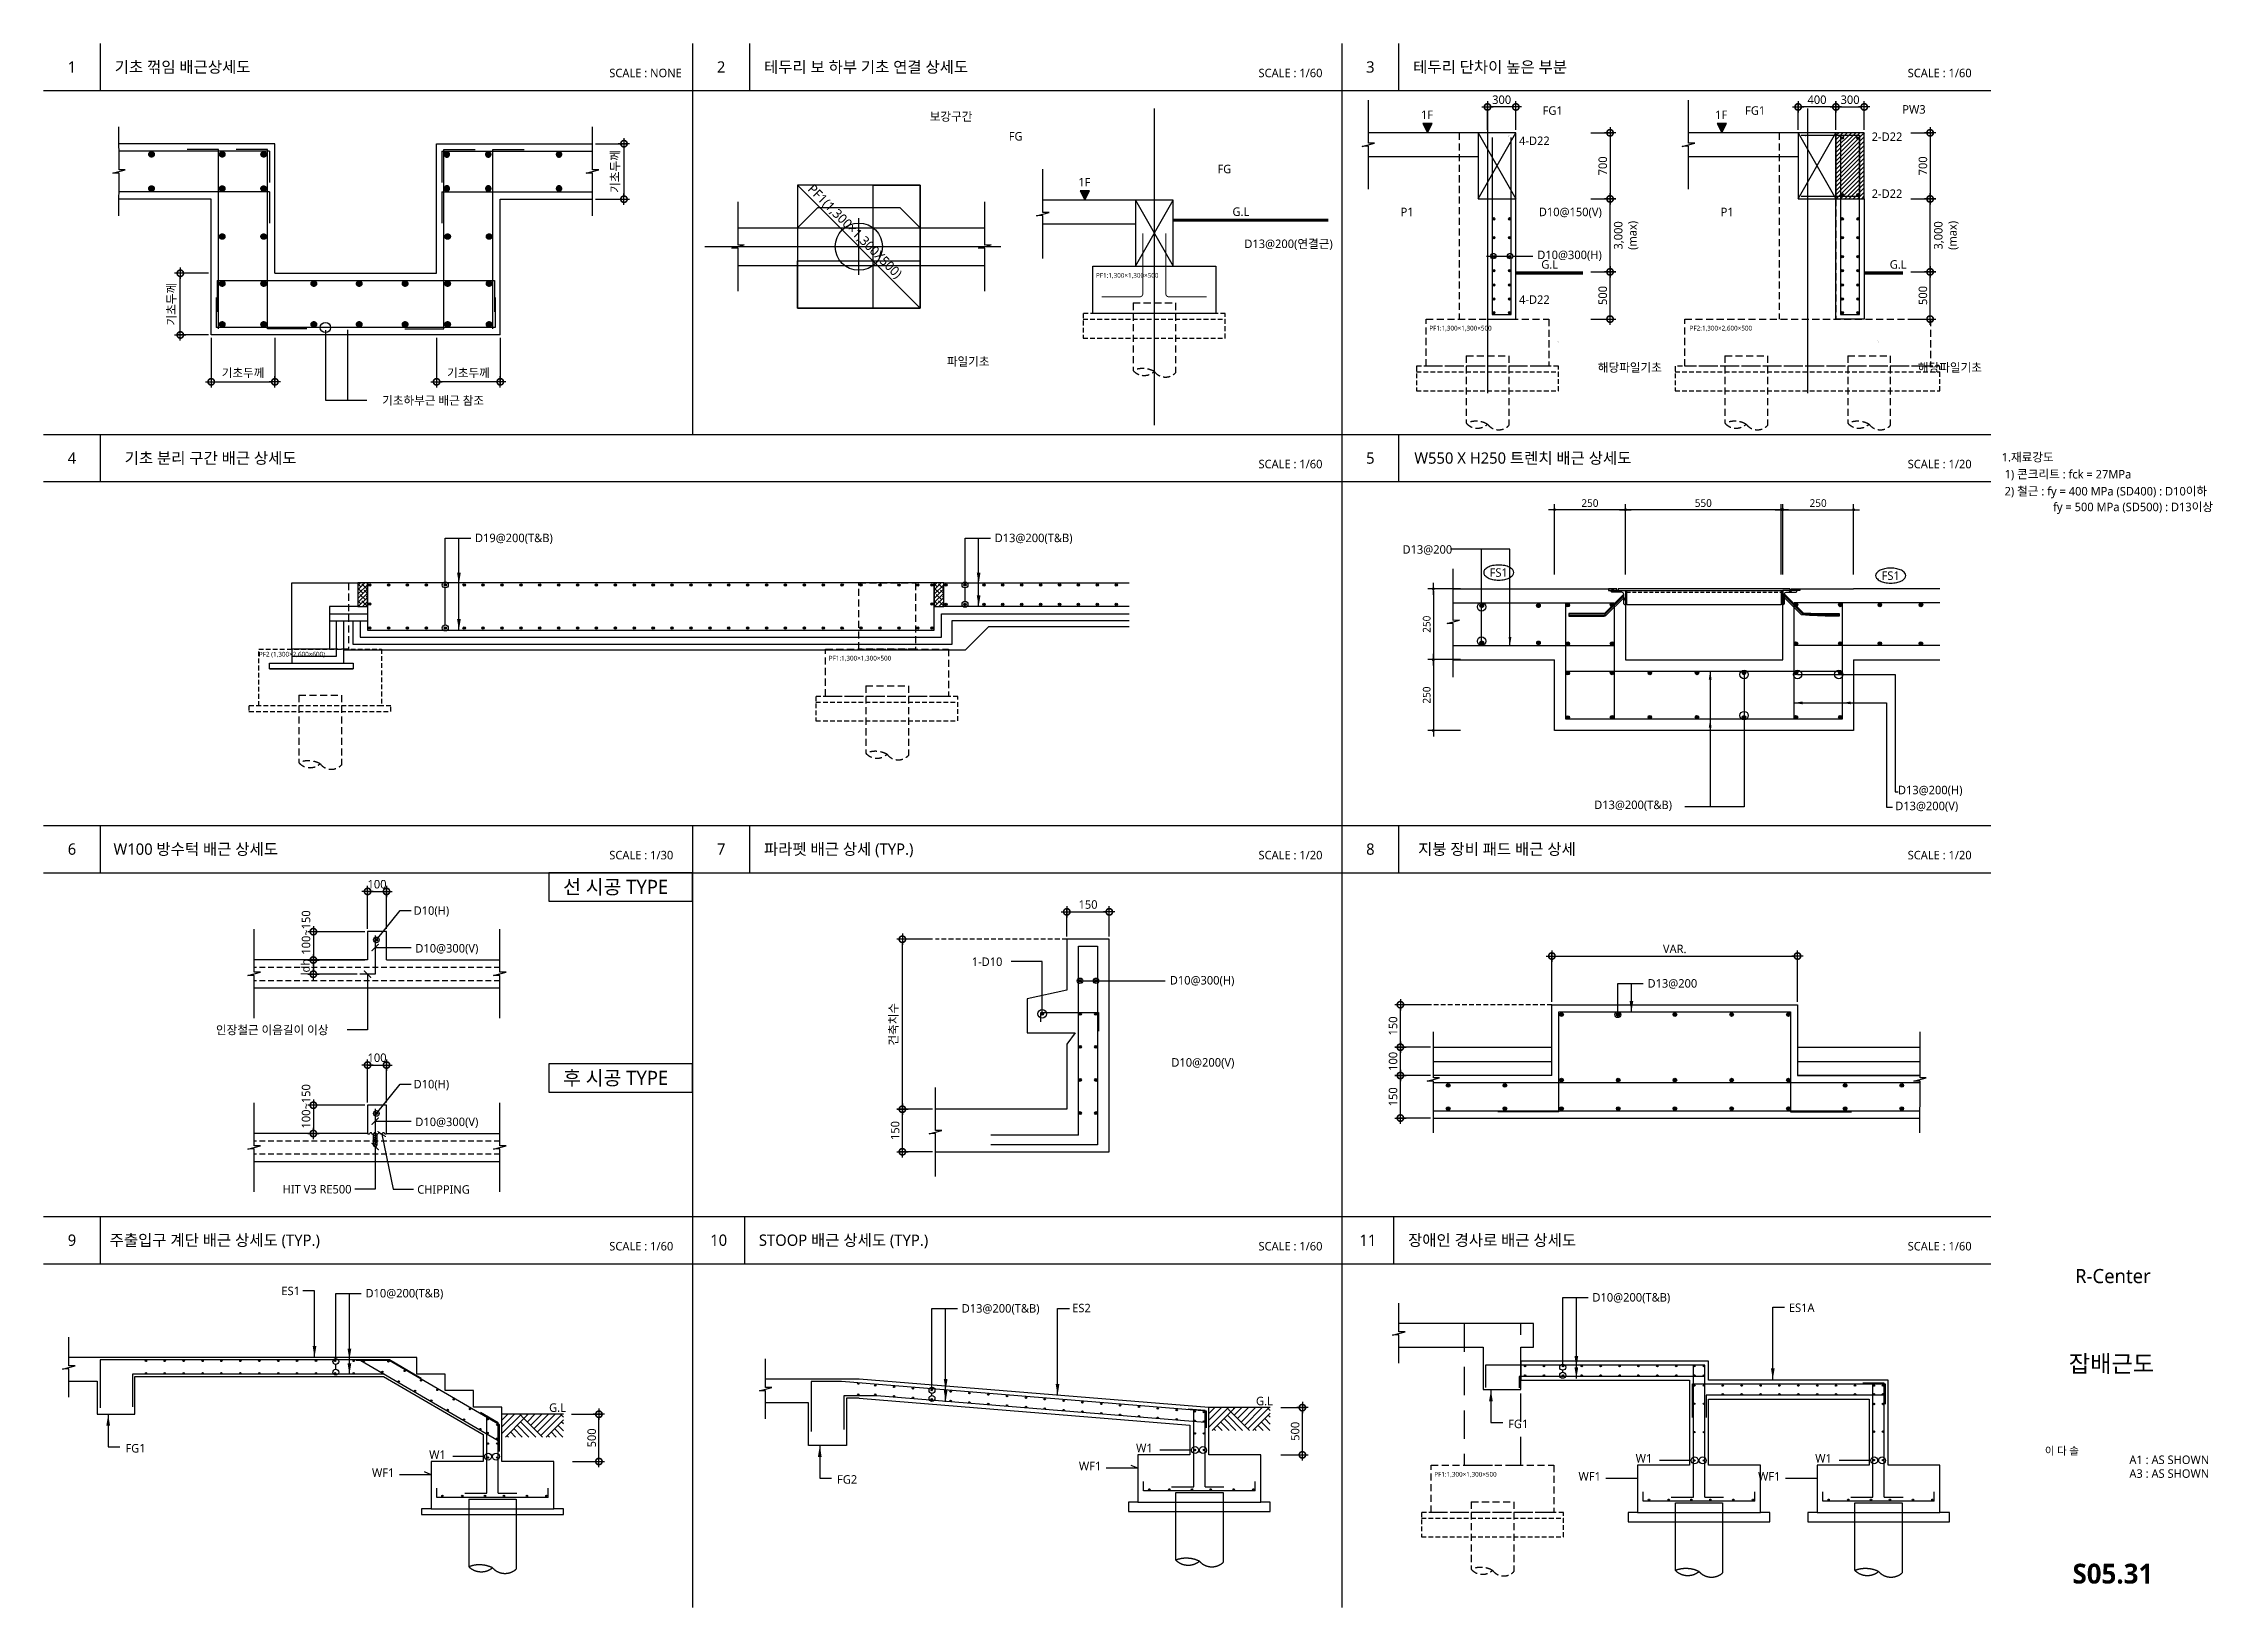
# Model space of a CAD drawing. Extents: x 1395 to 24350, y 630 to 17190.
import ezdxf
from ezdxf.enums import TextEntityAlignment as Align
from ezdxf.lldxf.tags import DXFTag

# ---------------------------------------------------------------- set-up
doc = ezdxf.new("R2010")
doc.units = 0
doc.header["$LTSCALE"] = 200
for name, pattern in [('CEN', [62, 60, -1, 0, -1]), ('CONTINOUS', [0]), ('H2', [3, 2, -1]), ('H3', [3, 2, -1]), ('HID', [2.3, 1.5, -0.8]), ('HID2-AGI', [3.75, 2.5, -1.25]), ('HIDDEN', [0.375, 0.25, -0.125]), ('원본-구조-일람표-벽체$0$HID', [2.3, 1.5, -0.8])]:
    doc.linetypes.add(name, pattern=pattern)
doc.layers.get('DEFPOINTS').update_dxf_attribs({"color": 137})
for name, color, linetype in [('!CON-el', 7, 'Continuous'), ('-배근', 2, 'Continuous'), ('0-PIPE', 7, 'Continuous'), ('0-기초', 7, 'H3'), ('01DIM', 7, 'Continuous'), ('01LEADER(지시선)', 7, 'Continuous'), ('01TEX', 3, 'Continuous'), ('01단열재', 252, 'Continuous'), ('0콘크리트 덧침', 251, 'Continuous'), ('1CEN', 1, 'CEN'), ('5버림콘크리트', 5, 'CONTINOUS'), ('6', 6, 'Continuous'), ('A-ELE9', 9, 'Continuous'), ('AA-SLXK-IDNT', 6, 'Continuous'), ('BOLT', 8, 'Continuous'), ('COL', 2, 'Continuous'), ('CON', 2, 'Continuous'), ('DIM', 7, 'Continuous'), ('DIM-axis', 7, 'Continuous'), ('EL-07', 7, 'Continuous'), ('ELE-8', 8, 'Continuous'), ('ELE7', 7, 'Continuous'), ('FIN-floor', 6, 'Continuous'), ('HAT', 8, 'Continuous'), ('HAT-254', 253, 'Continuous'), ('HID-4', 4, 'HID'), ('HID-8', 8, 'HID'), ('LEAD', 6, 'Continuous'), ('PIA0-DIM', 7, 'Continuous'), ('S-253', 252, 'Continuous'), ('S-BAR', 2, 'Continuous'), ('S-BAR-MAIN', 2, 'Continuous'), ('S-RCG', 7, 'HID2-AGI'), ('SEC-6', 6, 'Continuous'), ('SHT', 5, 'Continuous'), ('STEEL-sec-4', 4, 'Continuous'), ('SYM', 6, 'Continuous'), ('SYM-LEAD', 6, 'Continuous'), ('T3', 4, 'Continuous'), ('TABLE', 7, 'Continuous'), ('TEX', 3, 'Continuous'), ('TEXT', 3, 'Continuous'), ('TITLE', 7, 'Continuous'), ('X-ER', 15, 'ER-X'), ('버림콘크리트', 6, 'Continuous'), ('원본-구조-일람표-벽체$0$Bar.Foundation', 2, '원본-구조-일람표-벽체$0$HID')]:
    doc.layers.add(name, color=color, linetype=linetype)
doc.layers.add('WC', color=1, linetype='Continuous', lineweight=30)
doc.styles.add('$0$스타일1', font='malgun.ttf')
doc.styles.add('GAUN', font='malgun.ttf')
doc.styles.add('HB-tx', font='malgun.ttf', dxfattribs={"width": 0.9})
doc.styles.add('S1', font='malgun.ttf')
doc.styles.add('SIM', font='malgun.ttf')
doc.styles.get("Standard").update_dxf_attribs({"font": 'malgun.ttf'})
doc.styles.add('맑은고딕', font='malgun.ttf')
doc.styles.add('맑은고딕B', font='malgunbd.ttf')
doc.styles.add('스타일1', font='malgun.ttf')
doc.styles.add('울릉도L', font='malgun.ttf')
tags = doc.linetypes.add('DH-HID2', pattern=[1.2, 0.8, -0.4]).pattern_tags.tags
tags[6:7] = [DXFTag(74, 4), DXFTag(75, 0), DXFTag(340, '0'), DXFTag(46, 1.0), DXFTag(50, 0.0), DXFTag(44, 0.0), DXFTag(45, 0.0)]
tags[4:5] = [DXFTag(74, 4), DXFTag(75, 0), DXFTag(340, '0'), DXFTag(46, 1.0), DXFTag(50, 0.0), DXFTag(44, 0.0), DXFTag(45, 0.0)]
doc.linetypes.add('ER-X', pattern='A,10,-0.8,["X",Standard,S=0.6,R=0,X=-0.15,Y=-0.3],-0.8', length=11.6)
doc.linetypes.add('INSUL50', pattern='A,0.00254,-2.54,[134,ltypeshp.shx,S=6.25,R=0,X=-2.54,Y=0],-19.92,[134,ltypeshp.shx,S=6.25,R=180,X=2.54,Y=0],-2.54', length=25.00254)
doc.dimstyles.new('CJA-30', dxfattribs={"dimscale": 30, "dimtxt": 3, "dimasz": 1, "dimexe": 1, "dimexo": 1, "dimgap": 1, "dimtad": 1, "dimdec": 0, "dimzin": 1, "dimdsep": 46, "dimlunit": 6, "dimtxsty": '스타일1', "dimblk": 'GAUN-DOT', "dimcen": -2, "dimdle": 2, "dimclrd": 256, "dimclre": 256, "dimclrt": 3, "dimadec": 0, "dimazin": 0, "dimtfac": 1, "dimtdec": 0, "dimtix": 1, "dimtmove": 2, "dimatfit": 3, "dimldrblk": 'DOTSMALL', "dimfxl": 1, "dimtolj": 1, "dimtzin": 1, "dimarcsym": 0})
doc.dimstyles.new('DIM-QD 1', dxfattribs={"dimtxt": 3, "dimasz": 1.5, "dimexe": 1, "dimexo": 0, "dimgap": 1, "dimtad": 1, "dimdec": 3, "dimdsep": 46, "dimlunit": 6, "dimtxsty": '$0$스타일1', "dimblk1": 'ARCHTICK', "dimblk2": 'ARCHTICK', "dimsah": 1, "dimcen": 0, "dimclrd": 256, "dimclre": 256, "dimclrt": 3, "dimazin": 2, "dimtfac": 1, "dimtdec": 3, "dimtix": 1, "dimtmove": 2, "dimatfit": 3, "dimldrblk": 'ARCHTICK', "dimfxl": 1, "dimtolj": 1, "dimtzin": 0, "dimarcsym": 0})
doc.dimstyles.new('GAUN-10-A', dxfattribs={"dimscale": 10, "dimtxt": 3, "dimasz": 3, "dimexe": 1, "dimexo": 1, "dimgap": 0.5, "dimtad": 1, "dimdec": 0, "dimzin": 1, "dimdsep": 46, "dimlunit": 6, "dimtxsty": '맑은고딕', "dimblk": 'CJDOT', "dimcen": 0.09, "dimdle": 1, "dimclrd": 6, "dimclre": 256, "dimclrt": 6, "dimadec": 0, "dimazin": 0, "dimtfac": 1, "dimtdec": 0, "dimtix": 1, "dimtmove": 2, "dimatfit": 3, "dimfxl": 1, "dimtolj": 1, "dimtzin": 1, "dimarcsym": 0})
doc.dimstyles.new('HB-DIM_100%', dxfattribs={"dimscale": 100, "dimtxt": 3, "dimasz": 1, "dimexe": 1, "dimexo": 3, "dimgap": 1, "dimtad": 1, "dimdec": 1, "dimzin": 9, "dimdsep": 46, "dimlunit": 6, "dimtxsty": 'HB-tx', "dimblk": 'HB_main dot', "dimcen": 1, "dimclrd": 256, "dimclre": 256, "dimclrt": 3, "dimadec": 0, "dimazin": 2, "dimtfac": 1, "dimtdec": 1, "dimtix": 1, "dimtmove": 2, "dimatfit": 3, "dimfxl": 1, "dimtolj": 1, "dimtzin": 0, "dimlwd": -1, "dimlwe": -1, "dimarcsym": 0})
doc.dimstyles.new('NDIM10', dxfattribs={"dimscale": 10, "dimtxt": 2.7, "dimasz": 0.7, "dimexe": 2, "dimexo": 5, "dimgap": 1, "dimtad": 1, "dimdec": 0, "dimrnd": 0.25, "dimdsep": 46, "dimlunit": 6, "dimtxsty": 'SIM', "dimblk": 'dotk', "dimcen": 5, "dimdle": 8, "dimclrd": 7, "dimclre": 7, "dimclrt": 3, "dimadec": 0, "dimazin": 0, "dimtfac": 1, "dimtdec": 0, "dimtix": 1, "dimtmove": 2, "dimatfit": 3, "dimldrblk": 'DIMDOT', "dimfxl": 1, "dimtolj": 1, "dimtzin": 0, "dimarcsym": 0})

msp = doc.modelspace()

# ---------------------------------------------------------------- texts
at = {"layer": '01TEX', "style": 'GAUN'}
for s, p in [('D13@200', (15777.6, 11787.1)), ('D13@200(T&B)', (17805.8, 9083.8)), ('D13@200(V)', (20991.7, 9072.3)), ('1-D10', (11219.1, 7422.7))]:
    msp.add_text(s, height=90, dxfattribs=at).set_placement(p)
at = {"layer": 'AA-SLXK-IDNT', "color": 3, "style": '맑은고딕'}
for p in [(16796, 11588), (20944, 11555.3)]:
    msp.add_attdef('FS1', text='S1', height=90, dxfattribs=at).set_placement(p, align=Align.MIDDLE_CENTER)
at = {"layer": 'DEFPOINTS', "style": '스타일1'}
for s, p in [('PF1:1,300×1,300×500', (16060.5, 14175.2)), ('PF2:1,300×2,600×500', (18816, 14175.2))]:
    msp.add_text(s, height=50, dxfattribs=at).set_placement(p, align=Align.MIDDLE_LEFT)
at = {"layer": 'TEX', "style": '스타일1'}
for s, p in [('PW3', (21313.8, 16490.8)), ('보강구간', (11226.5, 16415)), ('FG1', (17473.4, 16479)), ('FG1', (19615.7, 16479)), ('FG', (11757.1, 16206.4)), ('4-D22', (17335.7, 16158.5)), ('2-D22', (21067.3, 16202)), ('FG', (13965.4, 15859.9)), ('2-D22', (21067.3, 15598.7)), ('P1', (15895.2, 15405.5)), ('D10@150(V)', (17887, 15405.5)), ('P1', (19282.6, 15405.5)), ('D13@200(연결근)', (15039.3, 15068.1)), ('D10@300(H)', (17887, 14951.1)), ('4-D22', (17335.7, 14477.3)), ('파일기초', (11407.7, 13821.6)), ('해당파일기초', (18522.4, 13758.2)), ('해당파일기초', (21909.8, 13758.2)), ('D10@300(H)', (13998.4, 7271.6)), ('D10@200(V)', (13998.4, 6401.9))]:
    msp.add_text(s, height=90, dxfattribs=at).set_placement(p, align=Align.MIDDLE_RIGHT)
msp.add_text('D13@200(H)', height=90, dxfattribs=at).set_placement((21020.3, 9240.6))
at = {"layer": 'TEX', "style": 'S1'}
for s, p in [('선 시공 TYPE', (6895.4, 8260)), ('후 시공 TYPE', (6895.4, 6237.8))]:
    msp.add_text(s, height=150, dxfattribs=at).set_placement(p, align=Align.MIDDLE_LEFT)
at = {"layer": 'TEXT', "color": 6, "linetype": 'ByBlock', "style": '스타일1'}
for s, p in [('1', (1697.5, 16940)), ('2', (8567.5, 16940)), ('3', (15437.5, 16940)), ('4', (1697.5, 12800)), ('5', (15437.5, 12800)), ('6', (1697.5, 8660)), ('7', (8567.5, 8660)), ('8', (15437.5, 8660)), ('9', (1697.5, 4520)), ('10', (8541.3, 4520)), ('11', (15411.3, 4520))]:
    msp.add_text(s, height=120, dxfattribs=at).set_placement(p, align=Align.MIDDLE_CENTER)
at = {"layer": 'TEXT', "linetype": 'ByBlock', "style": '스타일1'}
for s, height, p in [('기초 꺾임 배근상세도', 120, (2150.6, 16940)), ('테두리 보 하부 기초 연결 상세도', 120, (9020.6, 16940)), ('테두리 단차이 높은 부분', 120, (15890.6, 16940)), ('SCALE : NONE', 90, (7383.5, 16876.4)), ('SCALE : 1/60', 90, (14253.5, 16876.4)), ('SCALE : 1/60', 90, (21123.5, 16876.4)), ('기초 분리 구간 배근 상세도', 120, (2255.6, 12800)), ('W550 X H250 트렌치 배근 상세도', 120, (15902.7, 12800)), ('SCALE : 1/60', 90, (14253.5, 12736.4)), ('SCALE : 1/20', 90, (21123.5, 12736.4)), (' W100 방수턱 배근 상세도', 120, (2096.7, 8660)), ('파라펫 배근 상세 (TYP.)', 120, (9020.6, 8660)), ('지붕 장비 패드 배근 상세', 120, (15943.1, 8660)), ('SCALE : 1/30', 90, (7383.5, 8596.4)), ('SCALE : 1/20', 90, (14253.5, 8596.4)), ('SCALE : 1/20', 90, (21123.5, 8596.4)), ('주출입구 계단 배근 상세도 (TYP.)', 120, (2096.7, 4520)), ('STOOP 배근 상세도 (TYP.)', 120, (8966.7, 4520)), ('장애인 경사로 배근 상세도', 120, (15836.7, 4520)), ('SCALE : 1/60', 90, (7383.5, 4456.4)), ('SCALE : 1/60', 90, (14253.5, 4456.4)), ('SCALE : 1/60', 90, (21123.5, 4456.4))]:
    msp.add_text(s, height=height, dxfattribs=at).set_placement(p, align=Align.MIDDLE_LEFT)
at = {"layer": 'TEXT', "color": 3, "style": '스타일1'}
for s, p in [('1F', (16036.5, 16433.8)), ('1F', (19150.4, 16433.8)), ('1F', (12410.4, 15720.2)), ('G.L', (14067.1, 15407.7)), ('G.L', (17335.1, 14849.4)), ('G.L', (21022.5, 14849.4)), ('기초하부근 배근 참조', (5518.8, 13411.2))]:
    msp.add_text(s, height=90, dxfattribs=at).set_placement(p, align=Align.MIDDLE)
at = {"layer": 'TEXT', "style": '스타일1'}
for s, p in [('1.재료강도', (22118.5, 12736.7)), (' 1) 콘크리트 : fck = 27MPa', (22118.5, 12556.7)), (' 2) 철근 : fy = 400 MPa (SD400) : D10이하', (22118.5, 12376.7)), (' fy = 500 MPa (SD500) : D13이상', (22631.7, 12210.4))]:
    msp.add_text(s, height=90, dxfattribs=at).set_placement(p, align=Align.BOTTOM_LEFT)
at = {"layer": 'TEXT', "color": 3, "style": '스타일1'}
for s, p in [('D19@200(T&B)', (5962.2, 11954.7)), ('D13@200(T&B)', (11462.2, 11954.7)), ('D13@200', (18370.3, 7238.5)), ('ES1', (3913.3, 3983)), ('D10@200(T&B)', (4803.4, 3958.8)), ('D10@200(T&B)', (17787.2, 3914.8)), ('D13@200(T&B)', (11112.9, 3798)), ('ES2', (12282.2, 3801.5)), ('ES1A', (19866.5, 3804.5))]:
    msp.add_text(s, height=90, dxfattribs=at).set_placement(p, align=Align.MIDDLE_LEFT)
at = {"layer": 'TEXT', "color": 3, "style": 'S1'}
for s, p in [('D10(H)', (5312.9, 7964.5)), ('D10@300(V)', (5331, 7565.2)), ('인장철근 이음길이 이상', (3221.4, 6699.3)), ('D10(H)', (5312.9, 6127.1)), ('D10@300(V)', (5331, 5727.8)), ('CHIPPING', (5350.8, 5011.9))]:
    msp.add_text(s, height=90, dxfattribs=at).set_placement(p)
msp.add_text(' HIT V3 RE500', height=90, dxfattribs=at).set_placement((4655.9, 5014.6), align=Align.RIGHT)
at = {"layer": 'TEXT', "style": '스타일1'}
msp.add_text('R-Center', height=150, dxfattribs=at).set_placement((23295, 4140), align=Align.MIDDLE_CENTER)
at = {"layer": 'TEXT', "linetype": 'ByBlock', "style": '스타일1'}
for p in [(6835.7, 2702.2), (14316.2, 2772.1)]:
    msp.add_text('G.L', height=90, dxfattribs=at).set_placement(p, align=Align.CENTER)
for s, p in [('FG1', (16895.7, 2530.3)), ('FG1', (2263.4, 2272.3)), ('W1', (12957.9, 2274.7)), ('WF1', (4872.4, 2013.6)), ('W1', (5477.5, 2204.9)), ('WF1', (12352.9, 2083.5)), ('W1', (18245.1, 2165.3)), ('W1', (20145.1, 2165.3)), ('FG2', (9793.8, 1942.2)), ('WF1', (17640.1, 1974.1)), ('WF1', (19540.1, 1974.1))]:
    msp.add_text(s, height=90, dxfattribs=at).set_placement(p)

# ---------------------------------------------------------------- blocks, each defined once
blk = doc.blocks.new('GAUN-DOT')
at = {"linetype": 'ByBlock'}
for p, q in [((2, 0), (-2, 0)), ((0, -2), (0, 2))]:
    blk.add_line(p, q, dxfattribs=at)
at = {"const_width": 2.25}
blk.add_lwpolyline([(0, 0.28125, 1), (0, -0.28125, 1)], format="xyb", close=True, dxfattribs=at)
blk = doc.blocks.new('*D4')
at = {"layer": 'DEFPOINTS', "color": 0, "transparency": 16777216}
for p in [(2844, 14756), (3171, 14756), (3171, 14103)]:
    blk.add_point(p, dxfattribs=at)
at = {"layer": 'DIM', "lineweight": -2, "transparency": 16777216}
for p, q in [((3141, 14756), (2814, 14756)), ((2844, 14133), (2844, 14726)), ((3141, 14103), (2814, 14103))]:
    blk.add_line(p, q, dxfattribs=at)
at = {"layer": 'DIM', "lineweight": -2, "transparency": 16777216, "xscale": 30, "yscale": 30, "zscale": 30}
for p, rotation in [((2844, 14756), 90), ((2844, 14103), 270)]:
    blk.add_blockref('GAUN-DOT', p, dxfattribs=dict(at, rotation=rotation))
at = {"layer": 'DIM', "color": 3, "transparency": 16777216, "insert": (2755, 14430), "char_height": 90, "attachment_point": 5, "rotation": 90, "style": '스타일1'}
blk.add_mtext('\\A1;기초두께', dxfattribs=at)
blk = doc.blocks.new('_DotSmall')
at = {"color": 0, "linetype": 'ByBlock', "const_width": 0.5}
blk.add_lwpolyline([(-0.0625, 0, 1), (0.0625, 0, 1)], format="xyb", close=True, dxfattribs=at)
blk = doc.blocks.new('*D5')
at = {"layer": 'DEFPOINTS', "color": 0, "transparency": 16777216}
for p in [(3171, 14103), (3845, 14103), (3845, 13607)]:
    blk.add_point(p, dxfattribs=at)
at = {"layer": 'DIM', "lineweight": -2, "transparency": 16777216}
for p, q in [((3171, 14073), (3171, 13577)), ((3845, 14073), (3845, 13577)), ((3201, 13607), (3815, 13607))]:
    blk.add_line(p, q, dxfattribs=at)
at = {"layer": 'DIM', "lineweight": -2, "transparency": 16777216, "xscale": 30, "yscale": 30, "zscale": 30, "rotation": 180}
blk.add_blockref('GAUN-DOT', (3171, 13607), dxfattribs=at)
at = {"layer": 'DIM', "lineweight": -2, "transparency": 16777216, "xscale": 30, "yscale": 30, "zscale": 30}
blk.add_blockref('GAUN-DOT', (3845, 13607), dxfattribs=at)
at = {"layer": 'DIM', "color": 3, "transparency": 16777216, "insert": (3508, 13696), "char_height": 90, "attachment_point": 5, "style": '스타일1'}
blk.add_mtext('\\A1;기초두께', dxfattribs=at)
blk = doc.blocks.new('*D6')
at = {"layer": 'DEFPOINTS', "color": 0, "transparency": 16777216}
for p in [(7206, 16128), (7206, 15540), (7539, 15540)]:
    blk.add_point(p, dxfattribs=at)
at = {"layer": 'DIM', "lineweight": -2, "transparency": 16777216}
for p, q in [((7236, 16128), (7569, 16128)), ((7539, 16098), (7539, 15570)), ((7236, 15540), (7569, 15540))]:
    blk.add_line(p, q, dxfattribs=at)
at = {"layer": 'DIM', "lineweight": -2, "transparency": 16777216, "xscale": 30, "yscale": 30, "zscale": 30}
for p, rotation in [((7539, 16128), 90), ((7539, 15540), 270)]:
    blk.add_blockref('GAUN-DOT', p, dxfattribs=dict(at, rotation=rotation))
at = {"layer": 'DIM', "color": 3, "transparency": 16777216, "insert": (7450, 15834), "char_height": 90, "attachment_point": 5, "rotation": 90, "style": '스타일1'}
blk.add_mtext('\\A1;기초두께', dxfattribs=at)
blk = doc.blocks.new('*D7')
at = {"layer": 'DEFPOINTS', "color": 0, "transparency": 16777216}
for p in [(5556, 14103), (6230, 14103), (5556, 13607)]:
    blk.add_point(p, dxfattribs=at)
at = {"layer": 'DIM', "lineweight": -2, "transparency": 16777216}
for p, q in [((5556, 14073), (5556, 13577)), ((6230, 14073), (6230, 13577)), ((6200, 13607), (5586, 13607))]:
    blk.add_line(p, q, dxfattribs=at)
at = {"layer": 'DIM', "lineweight": -2, "transparency": 16777216, "xscale": 30, "yscale": 30, "zscale": 30, "rotation": 180}
blk.add_blockref('GAUN-DOT', (5556, 13607), dxfattribs=at)
at = {"layer": 'DIM', "lineweight": -2, "transparency": 16777216, "xscale": 30, "yscale": 30, "zscale": 30}
blk.add_blockref('GAUN-DOT', (6230, 13607), dxfattribs=at)
at = {"layer": 'DIM', "color": 3, "transparency": 16777216, "insert": (5893, 13696), "char_height": 90, "attachment_point": 5, "style": '스타일1'}
blk.add_mtext('\\A1;기초두께', dxfattribs=at)
blk = doc.blocks.new('pile(450)-section')
at = {"layer": 'S-RCG', "ltscale": 0.15}
for p, q in [((48862, 44725), (48862, 44011)), ((48862, 44725), (49312, 44725)), ((49312, 44725), (49312, 43986))]:
    blk.add_line(p, q, dxfattribs=at)
for points in [[(48862, 44011, -0.22429), (49087, 44000, 0.463214), (49312, 43986)], [(48862, 44011, 0.422037), (49087, 44000)]]:
    blk.add_lwpolyline(points, format="xyb", dxfattribs=at)
blk = doc.blocks.new('S-PF1-S1')
at = {"layer": 'S-RCG', "color": 8, "ltscale": 0.15}
blk.add_lwpolyline([(-650, -800), (650, -800), (650, -1300), (-650, -1300)], close=True, dxfattribs=at)
at = {"layer": '버림콘크리트', "color": 8, "linetype": 'HIDDEN'}
blk.add_line((-753, -1360), (750, -1360), dxfattribs=at)
blk.add_lwpolyline([(650, -1300), (-753, -1300), (-753, -1560), (750, -1560), (750, -1300), (650, -1300)], dxfattribs=at)
blk.add_blockref('pile(450)-section', (-49087, -45913))
at = {"layer": 'DEFPOINTS', "style": '스타일1'}
blk.add_text('PF1:1,300×1,300×500', height=50, dxfattribs=at).set_placement((-617, -896), align=Align.MIDDLE_LEFT)
blk = doc.blocks.new('파일')
at = {"layer": '0-PIPE', "color": 7, "linetype": 'Continuous'}
for p, q in [((571593, 25222), (571593, 25822)), ((571293, 25522), (571893, 25522))]:
    blk.add_line(p, q, dxfattribs=at)
at = {"layer": '0-PIPE', "color": 3, "linetype": 'Continuous'}
blk.add_circle((571593, 25522), 250, dxfattribs=at)
blk = doc.blocks.new('SS-PF1')
at = {"layer": '0-기초', "color": 4, "linetype": 'DH-HID2'}
blk.add_lwpolyline([(-650, 650), (-650, -650), (650, -650), (650, 650)], close=True, dxfattribs=at)
at = {"layer": 'DEFPOINTS'}
blk.add_line((-650, 650), (650, -650), dxfattribs=at)
for points in [[(650, 650), (650, -650), (150, -650), (150, 650), (650, 650)], [(650, -650), (-650, -650), (-650, -150), (650, -150), (650, -650)]]:
    blk.add_lwpolyline(points, dxfattribs=at)
at = {"layer": '0-기초'}
blk.add_blockref('파일', (-571593, -25522), dxfattribs=at)
at = {"layer": 'DEFPOINTS', "style": '울릉도L'}
blk.add_text('PF1(1,300×1,300X500)', height=100, rotation=315, dxfattribs=at).set_placement((-514, 637), align=Align.MIDDLE_LEFT)
blk = doc.blocks.new('S-PF2-S1')
at = {"layer": '버림콘크리트', "color": 8, "linetype": 'HIDDEN'}
blk.add_lwpolyline([(-650, -700), (650, -700), (650, -1300), (-650, -1300)], close=True, dxfattribs=at)
blk.add_lwpolyline([(650, -1300), (-753, -1300), (-753, -1360), (750, -1360), (750, -1300), (650, -1300)], dxfattribs=at)
blk.add_blockref('pile(450)-section', (-49087, -45913))
at = {"layer": 'DEFPOINTS', "style": '스타일1'}
blk.add_text('PF2 (1,300×2,600×600)', height=50, dxfattribs=at).set_placement((-648, -754), align=Align.MIDDLE_LEFT)
blk = doc.blocks.new('HB_main dot')
at = {"layer": 'DIM-axis'}
h = blk.add_hatch(color=256, dxfattribs=at)
h.dxf.hatch_style = 1
edge = h.paths.add_edge_path()
edge.add_arc((0, 0), 0.5, 0, 360)
for p, q in [((-1.5, 0), (1.5, 0)), ((0, -1.5), (0, 1.5))]:
    blk.add_line(p, q, dxfattribs=at)
blk.add_circle((0, 0), 0.5, dxfattribs=at)
blk = doc.blocks.new('dotk')
blk.add_line((-3, 0), (3, 0))
at = {"const_width": 0.75}
blk.add_lwpolyline([(-0.375, 0, 1), (0.375, 0, 1)], format="xyb", close=True, dxfattribs=at)
blk = doc.blocks.new('*D21')
at = {"layer": '01DIM', "color": 7, "lineweight": -2, "transparency": 16777216}
for p, q in [((17386, 11566), (17386, 12313)), ((18115, 12253), (17407, 12253)), ((18136, 11566), (18136, 12313))]:
    blk.add_line(p, q, dxfattribs=at)
at = {"layer": 'DEFPOINTS', "color": 0, "transparency": 16777216}
for p in [(17386, 12253), (17386, 11416), (18136, 11416)]:
    blk.add_point(p, dxfattribs=at)
at = {"layer": '01DIM', "color": 7, "lineweight": -2, "transparency": 16777216, "xscale": 21, "yscale": 21, "zscale": 21, "rotation": 180}
blk.add_blockref('dotk', (17386, 12253), dxfattribs=at)
at = {"layer": '01DIM', "color": 7, "lineweight": -2, "transparency": 16777216, "xscale": 21, "yscale": 21, "zscale": 21}
blk.add_blockref('dotk', (18136, 12253), dxfattribs=at)
at = {"layer": '01DIM', "color": 3, "transparency": 16777216, "insert": (17761, 12323), "char_height": 81, "attachment_point": 5, "style": 'SIM'}
blk.add_mtext('\\A1;250', dxfattribs=at)
blk = doc.blocks.new('DIMDOT')
at = {"layer": '01DIM'}
blk.add_line((-1.5, 0), (1.5, 0), dxfattribs=at)
at = {"layer": '01DIM', "const_width": 0.5}
blk.add_lwpolyline([(-0.25, 0, 1), (0.25, 0, 1)], format="xyb", close=True, dxfattribs=at)
blk = doc.blocks.new('*D22')
at = {"layer": '01DIM', "color": 7, "lineweight": -2, "transparency": 16777216}
for p, q in [((19801, 11566), (19801, 12313)), ((19822, 12253), (20530, 12253)), ((20551, 11566), (20551, 12313))]:
    blk.add_line(p, q, dxfattribs=at)
at = {"layer": 'DEFPOINTS', "color": 0, "transparency": 16777216}
for p in [(20551, 12253), (19801, 11416), (20551, 11416)]:
    blk.add_point(p, dxfattribs=at)
at = {"layer": '01DIM', "color": 7, "lineweight": -2, "transparency": 16777216, "xscale": 21, "yscale": 21, "zscale": 21, "rotation": 180}
blk.add_blockref('dotk', (19801, 12253), dxfattribs=at)
at = {"layer": '01DIM', "color": 7, "lineweight": -2, "transparency": 16777216, "xscale": 21, "yscale": 21, "zscale": 21}
blk.add_blockref('dotk', (20551, 12253), dxfattribs=at)
at = {"layer": '01DIM', "color": 3, "transparency": 16777216, "insert": (20176, 12323), "char_height": 81, "attachment_point": 5, "style": 'SIM'}
blk.add_mtext('\\A1;250', dxfattribs=at)
blk = doc.blocks.new('*D23')
at = {"layer": '01DIM', "color": 7, "lineweight": -2, "transparency": 16777216}
for p, q in [((16390, 11416), (16044, 11416)), ((16104, 11395), (16104, 10687)), ((16390, 10666), (16044, 10666))]:
    blk.add_line(p, q, dxfattribs=at)
at = {"layer": 'DEFPOINTS', "color": 0, "transparency": 16777216}
for p in [(16540, 11416), (16104, 10666), (16540, 10666)]:
    blk.add_point(p, dxfattribs=at)
at = {"layer": '01DIM', "color": 7, "lineweight": -2, "transparency": 16777216, "xscale": 21, "yscale": 21, "zscale": 21}
for p, rotation in [((16104, 11416), 90), ((16104, 10666), 270)]:
    blk.add_blockref('dotk', p, dxfattribs=dict(at, rotation=rotation))
at = {"layer": '01DIM', "color": 3, "transparency": 16777216, "insert": (16034, 11041), "char_height": 81, "attachment_point": 5, "rotation": 90, "style": 'SIM'}
blk.add_mtext('\\A1;250', dxfattribs=at)
blk = doc.blocks.new('*D24')
at = {"layer": '01DIM', "color": 7, "lineweight": -2, "transparency": 16777216}
for p, q in [((16390, 10666), (16044, 10666)), ((16104, 10645), (16104, 9937)), ((16390, 9916), (16044, 9916))]:
    blk.add_line(p, q, dxfattribs=at)
at = {"layer": 'DEFPOINTS', "color": 0, "transparency": 16777216}
for p in [(16540, 10666), (16104, 9916), (16540, 9916)]:
    blk.add_point(p, dxfattribs=at)
at = {"layer": '01DIM', "color": 7, "lineweight": -2, "transparency": 16777216, "xscale": 21, "yscale": 21, "zscale": 21}
for p, rotation in [((16104, 10666), 90), ((16104, 9916), 270)]:
    blk.add_blockref('dotk', p, dxfattribs=dict(at, rotation=rotation))
at = {"layer": '01DIM', "color": 3, "transparency": 16777216, "insert": (16034, 10291), "char_height": 81, "attachment_point": 5, "rotation": 90, "style": 'SIM'}
blk.add_mtext('\\A1;250', dxfattribs=at)
blk = doc.blocks.new('_ARCHTICK')
at = {"color": 0, "linetype": 'ByBlock', "const_width": 0.15}
blk.add_lwpolyline([(-0.5, -0.5), (0.5, 0.5)], dxfattribs=at)
blk = doc.blocks.new('CJDOT')
blk.add_line((-2, 0), (2, 0))
at = {"const_width": 0.5}
blk.add_lwpolyline([(-0.25, 0, 1), (0.25, 0, 1)], format="xyb", close=True, dxfattribs=at)
blk = doc.blocks.new('원본-구조-일람표-벽체$0$Rebar')
at = {"ltscale": 5}
h = blk.add_hatch(color=256, dxfattribs=at)
edge = h.paths.add_edge_path()
edge.add_arc((4541.3, 10115.6), 12.5, 0, 360)
blk.add_circle((4541.3, 10115.6), 12.5, dxfattribs=at)
blk = doc.blocks.new('*D20')
at = {"layer": '01DIM', "color": 7, "lineweight": -2, "transparency": 16777216}
for p, q in [((18136, 11566), (18136, 12313)), ((19765, 12253), (18157, 12253)), ((19786, 11566), (19786, 12313))]:
    blk.add_line(p, q, dxfattribs=at)
at = {"layer": 'DEFPOINTS', "color": 0, "transparency": 16777216}
for p in [(18136, 12253), (18136, 11416), (19786, 11416)]:
    blk.add_point(p, dxfattribs=at)
at = {"layer": '01DIM', "color": 7, "lineweight": -2, "transparency": 16777216, "xscale": 21, "yscale": 21, "zscale": 21, "rotation": 180}
blk.add_blockref('dotk', (18136, 12253), dxfattribs=at)
at = {"layer": '01DIM', "color": 7, "lineweight": -2, "transparency": 16777216, "xscale": 21, "yscale": 21, "zscale": 21}
blk.add_blockref('dotk', (19786, 12253), dxfattribs=at)
at = {"layer": '01DIM', "color": 3, "transparency": 16777216, "insert": (18961, 12323), "char_height": 81, "attachment_point": 5, "style": 'SIM'}
blk.add_mtext('\\A1;550', dxfattribs=at)
blk = doc.blocks.new('TITLE')
at = {"layer": 'TITLE', "style": '스타일1'}
for tag, height, p in [('동명칭', 6, (776.77, -457.26)), ('SCALE-A1', 3, (797.5, -522)), ('SCALE-A3', 3, (797.5, -527)), ('DATA', 3, (797.5, -540))]:
    blk.add_attdef(tag, text='', height=height, dxfattribs=at).set_placement(p, align=Align.MIDDLE)
for tag, height, p in [('TITLE1', 6, (776.5, -479.4)), ('TITLE4', 6, (776.5, -484.39)), ('TITLE2', 6, (776.5, -489)), ('TITLE5', 6, (776.5, -493.99)), ('TITLE3', 6, (776.5, -498.7)), ('NAME-1', 3, (760.16, -517.5)), ('NAME-2', 3, (760.16, -526.5)), ('A0.00', 7, (776.5, -561))]:
    blk.add_attdef(tag, text='', height=height, dxfattribs=at).set_placement(p, align=Align.MIDDLE_CENTER)
blk = doc.blocks.new('*D28')
at = {"layer": 'DEFPOINTS', "color": 0, "transparency": 16777216}
for p in [(5026, 8212), (4826, 7786), (5026, 7786)]:
    blk.add_point(p, dxfattribs=at)
at = {"layer": 'DIM', "lineweight": -2, "transparency": 16777216}
for p, q in [((4796, 8212), (4766, 8212)), ((4826, 7816), (4826, 8242)), ((4826, 8212), (5026, 8212)), ((5026, 7816), (5026, 8242)), ((5056, 8212), (5086, 8212))]:
    blk.add_line(p, q, dxfattribs=at)
at = {"layer": 'DIM', "lineweight": -2, "transparency": 16777216, "xscale": 30, "yscale": 30, "zscale": 30}
blk.add_blockref('GAUN-DOT', (4826, 8212), dxfattribs=at)
at = {"layer": 'DIM', "lineweight": -2, "transparency": 16777216, "xscale": 30, "yscale": 30, "zscale": 30, "rotation": 180}
blk.add_blockref('GAUN-DOT', (5026, 8212), dxfattribs=at)
at = {"layer": 'DIM', "color": 3, "transparency": 16777216, "insert": (4926, 8288), "char_height": 90, "attachment_point": 5, "style": '스타일1'}
blk.add_mtext('\\A1;100', dxfattribs=at)
blk = doc.blocks.new('*D29')
at = {"layer": 'DEFPOINTS', "color": 0, "transparency": 16777216}
for p in [(4826, 7786), (4252, 7486), (4826, 7486)]:
    blk.add_point(p, dxfattribs=at)
at = {"layer": 'DIM', "lineweight": -2, "transparency": 16777216}
for p, q in [((4796, 7786), (4222, 7786)), ((4252, 7756), (4252, 7516)), ((4796, 7486), (4222, 7486))]:
    blk.add_line(p, q, dxfattribs=at)
at = {"layer": 'DIM', "lineweight": -2, "transparency": 16777216, "xscale": 30, "yscale": 30, "zscale": 30}
for p, rotation in [((4252, 7786), 90), ((4252, 7486), 270)]:
    blk.add_blockref('GAUN-DOT', p, dxfattribs=dict(at, rotation=rotation))
at = {"layer": 'DIM', "color": 3, "transparency": 16777216, "insert": (4175, 7777), "char_height": 90, "attachment_point": 5, "rotation": 90, "style": '스타일1'}
blk.add_mtext('\\A1;100~150', dxfattribs=at)
blk = doc.blocks.new('*D30')
at = {"layer": 'DEFPOINTS', "color": 0, "transparency": 16777216}
for p in [(4826, 7486), (4252, 7336), (4744, 7336)]:
    blk.add_point(p, dxfattribs=at)
at = {"layer": 'DIM', "lineweight": -2, "transparency": 16777216}
for p, q in [((4796, 7486), (4222, 7486)), ((4252, 7456), (4252, 7366)), ((4714, 7336), (4222, 7336))]:
    blk.add_line(p, q, dxfattribs=at)
at = {"layer": 'DIM', "lineweight": -2, "transparency": 16777216, "xscale": 30, "yscale": 30, "zscale": 30}
for p, rotation in [((4252, 7486), 90), ((4252, 7336), 270)]:
    blk.add_blockref('GAUN-DOT', p, dxfattribs=dict(at, rotation=rotation))
at = {"layer": 'DIM', "color": 3, "transparency": 16777216, "insert": (4169, 7411), "char_height": 90, "attachment_point": 5, "rotation": 90, "style": '스타일1'}
blk.add_mtext('\\A1;ldh', dxfattribs=at)
blk = doc.blocks.new('*D31')
at = {"layer": 'DEFPOINTS', "color": 0, "transparency": 16777216}
for p in [(5026, 6374), (4826, 5949), (5026, 5949)]:
    blk.add_point(p, dxfattribs=at)
at = {"layer": 'DIM', "lineweight": -2, "transparency": 16777216}
for p, q in [((4796, 6374), (4766, 6374)), ((4826, 5979), (4826, 6404)), ((4826, 6374), (5026, 6374)), ((5026, 5979), (5026, 6404)), ((5056, 6374), (5086, 6374))]:
    blk.add_line(p, q, dxfattribs=at)
at = {"layer": 'DIM', "lineweight": -2, "transparency": 16777216, "xscale": 30, "yscale": 30, "zscale": 30}
blk.add_blockref('GAUN-DOT', (4826, 6374), dxfattribs=at)
at = {"layer": 'DIM', "lineweight": -2, "transparency": 16777216, "xscale": 30, "yscale": 30, "zscale": 30, "rotation": 180}
blk.add_blockref('GAUN-DOT', (5026, 6374), dxfattribs=at)
at = {"layer": 'DIM', "color": 3, "transparency": 16777216, "insert": (4926, 6451), "char_height": 90, "attachment_point": 5, "style": '스타일1'}
blk.add_mtext('\\A1;100', dxfattribs=at)
blk = doc.blocks.new('*D32')
at = {"layer": 'DEFPOINTS', "color": 0, "transparency": 16777216}
for p in [(4826, 5949), (4252, 5649), (4826, 5649)]:
    blk.add_point(p, dxfattribs=at)
at = {"layer": 'DIM', "lineweight": -2, "transparency": 16777216}
for p, q in [((4796, 5949), (4222, 5949)), ((4252, 5919), (4252, 5679)), ((4796, 5649), (4222, 5649))]:
    blk.add_line(p, q, dxfattribs=at)
at = {"layer": 'DIM', "lineweight": -2, "transparency": 16777216, "xscale": 30, "yscale": 30, "zscale": 30}
for p, rotation in [((4252, 5949), 90), ((4252, 5649), 270)]:
    blk.add_blockref('GAUN-DOT', p, dxfattribs=dict(at, rotation=rotation))
at = {"layer": 'DIM', "color": 3, "transparency": 16777216, "insert": (4175, 5937), "char_height": 90, "attachment_point": 5, "rotation": 90, "style": '스타일1'}
blk.add_mtext('\\A1;100~150', dxfattribs=at)
blk = doc.blocks.new('*D34')
at = {"layer": 'DEFPOINTS', "color": 0, "transparency": 16777216}
for p in [(12675, 7996), (12225, 7706), (12675, 7706)]:
    blk.add_point(p, dxfattribs=at)
at = {"layer": 'DIM', "lineweight": -2, "transparency": 16777216}
for p, q in [((12225, 7736), (12225, 8026)), ((12255, 7996), (12645, 7996)), ((12675, 7736), (12675, 8026))]:
    blk.add_line(p, q, dxfattribs=at)
at = {"layer": 'DIM', "lineweight": -2, "transparency": 16777216, "xscale": 30, "yscale": 30, "zscale": 30, "rotation": 180}
blk.add_blockref('GAUN-DOT', (12225, 7996), dxfattribs=at)
at = {"layer": 'DIM', "lineweight": -2, "transparency": 16777216, "xscale": 30, "yscale": 30, "zscale": 30}
blk.add_blockref('GAUN-DOT', (12675, 7996), dxfattribs=at)
at = {"layer": 'DIM', "color": 3, "transparency": 16777216, "insert": (12450, 8073), "char_height": 90, "attachment_point": 5, "style": '스타일1'}
blk.add_mtext('\\A1;150', dxfattribs=at)
blk = doc.blocks.new('*D35')
at = {"layer": 'DEFPOINTS', "color": 0, "transparency": 16777216}
for p in [(10485, 7706), (10835, 7706), (10835, 5906)]:
    blk.add_point(p, dxfattribs=at)
at = {"layer": 'DIM', "lineweight": -2, "transparency": 16777216}
for p, q in [((10805, 7706), (10455, 7706)), ((10485, 5936), (10485, 7676)), ((10805, 5906), (10455, 5906))]:
    blk.add_line(p, q, dxfattribs=at)
at = {"layer": 'DIM', "lineweight": -2, "transparency": 16777216, "xscale": 30, "yscale": 30, "zscale": 30}
for p, rotation in [((10485, 7706), 90), ((10485, 5906), 270)]:
    blk.add_blockref('GAUN-DOT', p, dxfattribs=dict(at, rotation=rotation))
at = {"layer": 'DIM', "color": 3, "transparency": 16777216, "insert": (10396, 6806), "char_height": 90, "attachment_point": 5, "rotation": 90, "style": '스타일1'}
blk.add_mtext('\\A1;건축치수', dxfattribs=at)
blk = doc.blocks.new('*D33')
at = {"layer": 'DEFPOINTS', "color": 0, "transparency": 16777216}
for p in [(10485, 5906), (10835, 5906), (10835, 5456)]:
    blk.add_point(p, dxfattribs=at)
at = {"layer": 'DIM', "lineweight": -2, "transparency": 16777216}
for p, q in [((10805, 5906), (10455, 5906)), ((10485, 5486), (10485, 5876)), ((10805, 5456), (10455, 5456))]:
    blk.add_line(p, q, dxfattribs=at)
at = {"layer": 'DIM', "lineweight": -2, "transparency": 16777216, "xscale": 30, "yscale": 30, "zscale": 30}
for p, rotation in [((10485, 5906), 90), ((10485, 5456), 270)]:
    blk.add_blockref('GAUN-DOT', p, dxfattribs=dict(at, rotation=rotation))
at = {"layer": 'DIM', "color": 3, "transparency": 16777216, "insert": (10409, 5681), "char_height": 90, "attachment_point": 5, "rotation": 90, "style": '스타일1'}
blk.add_mtext('\\A1;150', dxfattribs=at)
blk = doc.blocks.new('*D36')
at = {"layer": 'DEFPOINTS', "color": 0, "transparency": 16777216}
for p in [(19958, 7528), (17358, 7013), (19958, 7013)]:
    blk.add_point(p, dxfattribs=at)
at = {"layer": 'DIM', "lineweight": -2, "transparency": 16777216}
for p, q in [((17358, 7043), (17358, 7558)), ((17388, 7528), (19928, 7528)), ((19958, 7043), (19958, 7558))]:
    blk.add_line(p, q, dxfattribs=at)
at = {"layer": 'DIM', "lineweight": -2, "transparency": 16777216, "xscale": 30, "yscale": 30, "zscale": 30, "rotation": 180}
blk.add_blockref('GAUN-DOT', (17358, 7528), dxfattribs=at)
at = {"layer": 'DIM', "lineweight": -2, "transparency": 16777216, "xscale": 30, "yscale": 30, "zscale": 30}
blk.add_blockref('GAUN-DOT', (19958, 7528), dxfattribs=at)
at = {"layer": 'DIM', "color": 3, "transparency": 16777216, "insert": (18658, 7603), "char_height": 90, "attachment_point": 5, "style": '스타일1'}
blk.add_mtext('\\A1;VAR.', dxfattribs=at)
blk = doc.blocks.new('*D37')
at = {"layer": 'DEFPOINTS', "color": 0, "transparency": 16777216}
for p in [(15755, 6263), (16105, 6263), (16105, 5813)]:
    blk.add_point(p, dxfattribs=at)
at = {"layer": 'DIM', "lineweight": -2, "transparency": 16777216}
for p, q in [((16075, 6263), (15725, 6263)), ((15755, 5843), (15755, 6233)), ((16075, 5813), (15725, 5813))]:
    blk.add_line(p, q, dxfattribs=at)
at = {"layer": 'DIM', "lineweight": -2, "transparency": 16777216, "xscale": 30, "yscale": 30, "zscale": 30}
for p, rotation in [((15755, 6263), 90), ((15755, 5813), 270)]:
    blk.add_blockref('GAUN-DOT', p, dxfattribs=dict(at, rotation=rotation))
at = {"layer": 'DIM', "color": 3, "transparency": 16777216, "insert": (15678, 6038), "char_height": 90, "attachment_point": 5, "rotation": 90, "style": '스타일1'}
blk.add_mtext('\\A1;150', dxfattribs=at)
blk = doc.blocks.new('*D38')
at = {"layer": 'DEFPOINTS', "color": 0, "transparency": 16777216}
for p in [(15755, 6563), (16105, 6563), (16105, 6263)]:
    blk.add_point(p, dxfattribs=at)
at = {"layer": 'DIM', "lineweight": -2, "transparency": 16777216}
for p, q in [((16075, 6563), (15725, 6563)), ((15755, 6293), (15755, 6533)), ((16075, 6263), (15725, 6263))]:
    blk.add_line(p, q, dxfattribs=at)
at = {"layer": 'DIM', "lineweight": -2, "transparency": 16777216, "xscale": 30, "yscale": 30, "zscale": 30}
for p, rotation in [((15755, 6563), 90), ((15755, 6263), 270)]:
    blk.add_blockref('GAUN-DOT', p, dxfattribs=dict(at, rotation=rotation))
at = {"layer": 'DIM', "color": 3, "transparency": 16777216, "insert": (15678, 6413), "char_height": 90, "attachment_point": 5, "rotation": 90, "style": '스타일1'}
blk.add_mtext('\\A1;100', dxfattribs=at)
blk = doc.blocks.new('*D39')
at = {"layer": 'DEFPOINTS', "color": 0, "transparency": 16777216}
for p in [(15755, 7013), (16105, 7013), (16105, 6563)]:
    blk.add_point(p, dxfattribs=at)
at = {"layer": 'DIM', "lineweight": -2, "transparency": 16777216}
for p, q in [((16075, 7013), (15725, 7013)), ((15755, 6593), (15755, 6983)), ((16075, 6563), (15725, 6563))]:
    blk.add_line(p, q, dxfattribs=at)
at = {"layer": 'DIM', "lineweight": -2, "transparency": 16777216, "xscale": 30, "yscale": 30, "zscale": 30}
for p, rotation in [((15755, 7013), 90), ((15755, 6563), 270)]:
    blk.add_blockref('GAUN-DOT', p, dxfattribs=dict(at, rotation=rotation))
at = {"layer": 'DIM', "color": 3, "transparency": 16777216, "insert": (15678, 6788), "char_height": 90, "attachment_point": 5, "rotation": 90, "style": '스타일1'}
blk.add_mtext('\\A1;150', dxfattribs=at)
blk = doc.blocks.new('*D41')
at = {"layer": 'DEFPOINTS', "color": 0, "transparency": 16777216}
for p in [(17739, 16243), (17739, 15543), (17974, 15543)]:
    blk.add_point(p, dxfattribs=at)
at = {"layer": 'PIA0-DIM', "lineweight": -2, "transparency": 16777216}
for p, q in [((17769, 16243), (18004, 16243)), ((17974, 16213), (17974, 15573)), ((17769, 15543), (18004, 15543))]:
    blk.add_line(p, q, dxfattribs=at)
at = {"layer": 'PIA0-DIM', "lineweight": -2, "transparency": 16777216, "xscale": 30, "yscale": 30, "zscale": 30}
for p, rotation in [((17974, 16243), 90), ((17974, 15543), 270)]:
    blk.add_blockref('GAUN-DOT', p, dxfattribs=dict(at, rotation=rotation))
at = {"layer": 'PIA0-DIM', "color": 3, "transparency": 16777216, "insert": (17897, 15893), "char_height": 90, "attachment_point": 5, "rotation": 90, "style": '스타일1'}
blk.add_mtext('\\A1;700', dxfattribs=at)
blk = doc.blocks.new('*D42')
at = {"layer": 'DEFPOINTS', "color": 0, "transparency": 16777216}
for p in [(17739, 14771), (17974, 14771), (17739, 14271)]:
    blk.add_point(p, dxfattribs=at)
at = {"layer": 'PIA0-DIM', "lineweight": -2, "transparency": 16777216}
for p, q in [((17769, 14771), (18004, 14771)), ((17974, 14301), (17974, 14741)), ((17769, 14271), (18004, 14271))]:
    blk.add_line(p, q, dxfattribs=at)
at = {"layer": 'PIA0-DIM', "lineweight": -2, "transparency": 16777216, "xscale": 30, "yscale": 30, "zscale": 30}
for p, rotation in [((17974, 14771), 90), ((17974, 14271), 270)]:
    blk.add_blockref('GAUN-DOT', p, dxfattribs=dict(at, rotation=rotation))
at = {"layer": 'PIA0-DIM', "color": 3, "transparency": 16777216, "insert": (17897, 14521), "char_height": 90, "attachment_point": 5, "rotation": 90, "style": '스타일1'}
blk.add_mtext('\\A1;500', dxfattribs=at)
blk = doc.blocks.new('*D43')
at = {"layer": 'DEFPOINTS', "color": 0, "transparency": 16777216}
for p in [(17739, 15543), (17974, 15543), (17739, 14771)]:
    blk.add_point(p, dxfattribs=at)
at = {"layer": 'PIA0-DIM', "lineweight": -2, "transparency": 16777216}
for p, q in [((17769, 15543), (18004, 15543)), ((17974, 14801), (17974, 15513)), ((17769, 14771), (18004, 14771))]:
    blk.add_line(p, q, dxfattribs=at)
at = {"layer": 'PIA0-DIM', "lineweight": -2, "transparency": 16777216, "xscale": 30, "yscale": 30, "zscale": 30}
for p, rotation in [((17974, 15543), 90), ((17974, 14771), 270)]:
    blk.add_blockref('GAUN-DOT', p, dxfattribs=dict(at, rotation=rotation))
at = {"layer": 'PIA0-DIM', "color": 3, "transparency": 16777216, "insert": (18145, 15157), "char_height": 90, "attachment_point": 5, "rotation": 90, "style": '스타일1'}
blk.add_mtext('\\A1;3,000^J(max)', dxfattribs=at)
blk = doc.blocks.new('*D44')
at = {"layer": 'DEFPOINTS', "color": 0, "transparency": 16777216}
for p in [(16677, 16517), (16677, 16243), (16977, 16243)]:
    blk.add_point(p, dxfattribs=at)
at = {"layer": 'PIA0-DIM', "lineweight": -2, "transparency": 16777216}
for p, q in [((16677, 16273), (16677, 16547)), ((16977, 16273), (16977, 16547)), ((16947, 16517), (16707, 16517))]:
    blk.add_line(p, q, dxfattribs=at)
at = {"layer": 'PIA0-DIM', "lineweight": -2, "transparency": 16777216, "xscale": 30, "yscale": 30, "zscale": 30, "rotation": 180}
blk.add_blockref('GAUN-DOT', (16677, 16517), dxfattribs=at)
at = {"layer": 'PIA0-DIM', "lineweight": -2, "transparency": 16777216, "xscale": 30, "yscale": 30, "zscale": 30}
blk.add_blockref('GAUN-DOT', (16977, 16517), dxfattribs=at)
at = {"layer": 'PIA0-DIM', "color": 3, "transparency": 16777216, "insert": (16827, 16593), "char_height": 90, "attachment_point": 5, "style": '스타일1'}
blk.add_mtext('\\A1;300', dxfattribs=at)
blk = doc.blocks.new('*D49')
at = {"layer": 'DEFPOINTS', "color": 0, "transparency": 16777216}
for p in [(6953, 2677), (7274, 2677), (6964, 2177)]:
    blk.add_point(p, dxfattribs=at)
at = {"layer": 'DIM', "lineweight": -2, "transparency": 16777216}
for p, q in [((6983, 2677), (7304, 2677)), ((7274, 2207), (7274, 2647)), ((6994, 2177), (7304, 2177))]:
    blk.add_line(p, q, dxfattribs=at)
at = {"layer": 'DIM', "lineweight": -2, "transparency": 16777216, "xscale": 30, "yscale": 30, "zscale": 30}
for p, rotation in [((7274, 2677), 90), ((7274, 2177), 270)]:
    blk.add_blockref('GAUN-DOT', p, dxfattribs=dict(at, rotation=rotation))
at = {"layer": 'DIM', "color": 3, "transparency": 16777216, "insert": (7198, 2427), "char_height": 90, "attachment_point": 5, "rotation": 90, "style": '스타일1'}
blk.add_mtext('\\A1;500', dxfattribs=at)
blk = doc.blocks.new('*D51')
at = {"layer": 'DEFPOINTS', "color": 0, "transparency": 16777216}
for p in [(14460, 2747), (14718, 2747), (14460, 2247)]:
    blk.add_point(p, dxfattribs=at)
at = {"layer": 'PIA0-DIM', "lineweight": -2, "transparency": 16777216}
for p, q in [((14490, 2747), (14748, 2747)), ((14718, 2277), (14718, 2717)), ((14490, 2247), (14748, 2247))]:
    blk.add_line(p, q, dxfattribs=at)
at = {"layer": 'PIA0-DIM', "lineweight": -2, "transparency": 16777216, "xscale": 30, "yscale": 30, "zscale": 30}
for p, rotation in [((14718, 2747), 90), ((14718, 2247), 270)]:
    blk.add_blockref('GAUN-DOT', p, dxfattribs=dict(at, rotation=rotation))
at = {"layer": 'PIA0-DIM', "color": 3, "transparency": 16777216, "insert": (14642, 2497), "char_height": 90, "attachment_point": 5, "rotation": 90, "style": '스타일1'}
blk.add_mtext('\\A1;500', dxfattribs=at)
blk = doc.blocks.new('*D142')
at = {"layer": 'DEFPOINTS', "color": 0, "transparency": 16777216}
for p in [(21126, 16243), (21126, 15543), (21361, 15543)]:
    blk.add_point(p, dxfattribs=at)
at = {"layer": 'PIA0-DIM', "lineweight": -2, "transparency": 16777216}
for p, q in [((21156, 16243), (21391, 16243)), ((21361, 16213), (21361, 15573)), ((21156, 15543), (21391, 15543))]:
    blk.add_line(p, q, dxfattribs=at)
at = {"layer": 'PIA0-DIM', "lineweight": -2, "transparency": 16777216, "xscale": 30, "yscale": 30, "zscale": 30}
for p, rotation in [((21361, 16243), 90), ((21361, 15543), 270)]:
    blk.add_blockref('GAUN-DOT', p, dxfattribs=dict(at, rotation=rotation))
at = {"layer": 'PIA0-DIM', "color": 3, "transparency": 16777216, "insert": (21285, 15893), "char_height": 90, "attachment_point": 5, "rotation": 90, "style": '스타일1'}
blk.add_mtext('\\A1;700', dxfattribs=at)
blk = doc.blocks.new('*D143')
at = {"layer": 'DEFPOINTS', "color": 0, "transparency": 16777216}
for p in [(21126, 14771), (21361, 14771), (21126, 14271)]:
    blk.add_point(p, dxfattribs=at)
at = {"layer": 'PIA0-DIM', "lineweight": -2, "transparency": 16777216}
for p, q in [((21156, 14771), (21391, 14771)), ((21361, 14301), (21361, 14741)), ((21156, 14271), (21391, 14271))]:
    blk.add_line(p, q, dxfattribs=at)
at = {"layer": 'PIA0-DIM', "lineweight": -2, "transparency": 16777216, "xscale": 30, "yscale": 30, "zscale": 30}
for p, rotation in [((21361, 14771), 90), ((21361, 14271), 270)]:
    blk.add_blockref('GAUN-DOT', p, dxfattribs=dict(at, rotation=rotation))
at = {"layer": 'PIA0-DIM', "color": 3, "transparency": 16777216, "insert": (21285, 14521), "char_height": 90, "attachment_point": 5, "rotation": 90, "style": '스타일1'}
blk.add_mtext('\\A1;500', dxfattribs=at)
blk = doc.blocks.new('*D144')
at = {"layer": 'DEFPOINTS', "color": 0, "transparency": 16777216}
for p in [(21126, 15543), (21361, 15543), (21126, 14771)]:
    blk.add_point(p, dxfattribs=at)
at = {"layer": 'PIA0-DIM', "lineweight": -2, "transparency": 16777216}
for p, q in [((21156, 15543), (21391, 15543)), ((21361, 14801), (21361, 15513)), ((21156, 14771), (21391, 14771))]:
    blk.add_line(p, q, dxfattribs=at)
at = {"layer": 'PIA0-DIM', "lineweight": -2, "transparency": 16777216, "xscale": 30, "yscale": 30, "zscale": 30}
for p, rotation in [((21361, 15543), 90), ((21361, 14771), 270)]:
    blk.add_blockref('GAUN-DOT', p, dxfattribs=dict(at, rotation=rotation))
at = {"layer": 'PIA0-DIM', "color": 3, "transparency": 16777216, "insert": (21532, 15157), "char_height": 90, "attachment_point": 5, "rotation": 90, "style": '스타일1'}
blk.add_mtext('\\A1;3,000^J(max)', dxfattribs=at)
blk = doc.blocks.new('*D145')
at = {"layer": 'DEFPOINTS', "color": 0, "transparency": 16777216}
for p in [(19964, 16517), (19964, 16243), (20364, 16243)]:
    blk.add_point(p, dxfattribs=at)
at = {"layer": 'PIA0-DIM', "lineweight": -2, "transparency": 16777216}
for p, q in [((19964, 16273), (19964, 16547)), ((20364, 16273), (20364, 16547)), ((20334, 16517), (19994, 16517))]:
    blk.add_line(p, q, dxfattribs=at)
at = {"layer": 'PIA0-DIM', "lineweight": -2, "transparency": 16777216, "xscale": 30, "yscale": 30, "zscale": 30, "rotation": 180}
blk.add_blockref('GAUN-DOT', (19964, 16517), dxfattribs=at)
at = {"layer": 'PIA0-DIM', "lineweight": -2, "transparency": 16777216, "xscale": 30, "yscale": 30, "zscale": 30}
blk.add_blockref('GAUN-DOT', (20364, 16517), dxfattribs=at)
at = {"layer": 'PIA0-DIM', "color": 3, "transparency": 16777216, "insert": (20164, 16593), "char_height": 90, "attachment_point": 5, "style": '스타일1'}
blk.add_mtext('\\A1;400', dxfattribs=at)
blk = doc.blocks.new('*D146')
at = {"layer": 'DEFPOINTS', "color": 0, "transparency": 16777216}
for p in [(20664, 16517), (20364, 16243), (20664, 16243)]:
    blk.add_point(p, dxfattribs=at)
at = {"layer": 'PIA0-DIM', "lineweight": -2, "transparency": 16777216}
for p, q in [((20364, 16273), (20364, 16547)), ((20664, 16273), (20664, 16547)), ((20394, 16517), (20634, 16517))]:
    blk.add_line(p, q, dxfattribs=at)
at = {"layer": 'PIA0-DIM', "lineweight": -2, "transparency": 16777216, "xscale": 30, "yscale": 30, "zscale": 30, "rotation": 180}
blk.add_blockref('GAUN-DOT', (20364, 16517), dxfattribs=at)
at = {"layer": 'PIA0-DIM', "lineweight": -2, "transparency": 16777216, "xscale": 30, "yscale": 30, "zscale": 30}
blk.add_blockref('GAUN-DOT', (20664, 16517), dxfattribs=at)
at = {"layer": 'PIA0-DIM', "color": 3, "transparency": 16777216, "insert": (20514, 16593), "char_height": 90, "attachment_point": 5, "style": '스타일1'}
blk.add_mtext('\\A1;300', dxfattribs=at)

# ---------------------------------------------------------------- dimensions: what is measured, and where the dimension line sits
at = {"layer": '01DIM'}
for base, p1, p2, picture, middle in [((17386.1, 12252.5), (18136.1, 11415.5), (17386.1, 11415.5), '*D21', (17761.1, 12323)), ((18136.1, 12252.5), (19786.1, 11415.5), (18136.1, 11415.5), '*D20', (18961.1, 12323))]:
    dim = msp.add_linear_dim(base=base, p1=p1, p2=p2, dimstyle='NDIM10', override={"dimscale": 30, "dimlfac": 0.333}, dxfattribs=at)
    dim.commit()
    dim.dimension.update_dxf_attribs({"geometry": picture, "text_midpoint": middle})
for base, p1, p2, angle, picture, middle in [((20551.1, 12252.5), (19801.1, 11415.5), (20551.1, 11415.5), 180, '*D22', (20176.1, 12323)), ((16104.2, 10665.5), (16540.4, 11415.5), (16540.4, 10665.5), 90, '*D23', (16033.7, 11040.5)), ((16104.2, 9915.5), (16540.4, 10665.5), (16540.4, 9915.5), 90, '*D24', (16033.7, 10290.5))]:
    dim = msp.add_linear_dim(base=base, p1=p1, p2=p2, angle=angle, dimstyle='NDIM10', override={"dimscale": 30, "dimlfac": 0.333}, dxfattribs=at)
    dim.commit()
    dim.dimension.update_dxf_attribs({"geometry": picture, "text_midpoint": middle})
at = {"layer": 'DIM'}
for base, p1, p2, angle, text, picture, middle in [((7538.9, 15540.1), (7206.2, 16127.9), (7206.2, 15540.1), 90, '기초두께', '*D6', (7449.9, 15834)), ((2843.7, 14756.2), (3170.9, 14103.1), (3170.9, 14756.2), 270, '기초두께', '*D4', (2754.7, 14429.7)), ((5556.1, 13607.2), (6230.1, 14103.1), (5556.1, 14103.1), 180, '기초두께', '*D7', (5893.1, 13696.1)), ((15754.5, 6262.6), (16104.5, 5812.6), (16104.5, 6262.6), 90, '150', '*D37', (15677.8, 6037.6)), ((10485.3, 5906.1), (10835.3, 5456.1), (10835.3, 5906.1), 90, '150', '*D33', (10408.6, 5681.1))]:
    dim = msp.add_linear_dim(base=base, p1=p1, p2=p2, angle=angle, text=text, dimstyle='CJA-30', dxfattribs=at)
    dim.commit()
    dim.dimension.update_dxf_attribs({"geometry": picture, "text_midpoint": middle})
dim = msp.add_linear_dim(base=(3844.8, 13607.2), p1=(3170.9, 14103.1), p2=(3844.8, 14103.1), text='기초두께', dimstyle='CJA-30', dxfattribs=at)
dim.commit()
dim.dimension.update_dxf_attribs({"geometry": '*D5', "text_midpoint": (3507.8, 13696.1)})
for base, p1, p2, override, picture, middle in [((5026, 8211.7), (4826, 7786.3), (5026, 7786.3), {"dimlfac": 0.5}, '*D28', (4926, 8288.4)), ((12674.7, 7996.1), (12224.7, 7706.1), (12674.7, 7706.1), {"dimlfac": 0.333333}, '*D34', (12449.7, 8072.8)), ((5026, 6374.3), (4826, 5948.9), (5026, 5948.9), {"dimlfac": 0.5}, '*D31', (4926, 6451))]:
    dim = msp.add_linear_dim(base=base, p1=p1, p2=p2, dimstyle='CJA-30', override=override, dxfattribs=at)
    dim.commit()
    dim.dimension.update_dxf_attribs({"geometry": picture, "text_midpoint": middle})
for base, p1, p2, text, picture, middle in [((4251.5, 7486.3), (4826, 7786.3), (4826, 7486.3), '100~<>', '*D29', (4174.8, 7777.4)), ((4251.5, 7336.3), (4826, 7486.3), (4744.3, 7336.3), 'ldh', '*D30', (4169, 7411.3)), ((4251.5, 5648.9), (4826, 5948.9), (4826, 5648.9), '100~150', '*D32', (4174.8, 5937.3))]:
    dim = msp.add_linear_dim(base=base, p1=p1, p2=p2, angle=90, text=text, dimstyle='CJA-30', override={"dimlfac": 0.5}, dxfattribs=at)
    dim.commit()
    dim.dimension.update_dxf_attribs({"geometry": picture, "text_midpoint": middle, "dimtype": 160})
dim = msp.add_linear_dim(base=(10485.3, 7706.1), p1=(10835.3, 5906.1), p2=(10835.3, 7706.1), angle=90, text='건축치수', dimstyle='CJA-30', override={"dimlfac": 0.333333}, dxfattribs=at)
dim.commit()
dim.dimension.update_dxf_attribs({"geometry": '*D35', "text_midpoint": (10395.9, 6806.1)})
dim = msp.add_linear_dim(base=(19958.3, 7527.6), p1=(17358.3, 7012.6), p2=(19958.3, 7012.6), text='VAR.', dimstyle='CJA-30', override={"dimlfac": 0.333333}, dxfattribs=at)
dim.commit()
dim.dimension.update_dxf_attribs({"geometry": '*D36', "text_midpoint": (18658.3, 7603.3)})
for base, p1, p2, override, picture, middle in [((15754.5, 7012.6), (16104.5, 6562.6), (16104.5, 7012.6), {"dimlfac": 0.333333}, '*D39', (15677.8, 6787.6)), ((15754.5, 6562.6), (16104.5, 6262.6), (16104.5, 6562.6), {"dimlfac": 0.333333}, '*D38', (15677.8, 6412.6)), ((7274.3, 2677.3), (6963.5, 2177.3), (6953.5, 2677.3), {"dimlfac": 1}, '*D49', (7197.8, 2427.3))]:
    dim = msp.add_linear_dim(base=base, p1=p1, p2=p2, angle=90, dimstyle='CJA-30', override=override, dxfattribs=at)
    dim.commit()
    dim.dimension.update_dxf_attribs({"geometry": picture, "text_midpoint": middle})
at = {"layer": 'PIA0-DIM'}
for base, p1, p2, picture, middle in [((16677.1, 16516.9), (16977.1, 16243.3), (16677.1, 16243.3), '*D44', (16827.1, 16593.4)), ((19964.4, 16516.9), (20364.4, 16243.3), (19964.4, 16243.3), '*D145', (20164.4, 16593.4))]:
    dim = msp.add_linear_dim(base=base, p1=p1, p2=p2, dimstyle='CJA-30', dxfattribs=at)
    dim.commit()
    dim.dimension.update_dxf_attribs({"geometry": picture, "text_midpoint": middle})
for base, p1, p2, angle, picture, middle in [((20664.4, 16516.9), (20364.4, 16243.3), (20664.4, 16243.3), 180, '*D146', (20514.4, 16593.4)), ((17973.6, 15543.3), (17738.8, 16243.3), (17738.8, 15543.3), 90, '*D41', (17897.1, 15893.3)), ((21361, 15543.3), (21126.2, 16243.3), (21126.2, 15543.3), 90, '*D142', (21284.5, 15893.3)), ((17973.6, 14771.3), (17738.8, 14271.3), (17738.8, 14771.3), 90, '*D42', (17897.1, 14521.3)), ((21361, 14771.3), (21126.2, 14271.3), (21126.2, 14771.3), 90, '*D143', (21284.5, 14521.3)), ((14718.2, 2747.2), (14459.9, 2247.2), (14459.9, 2747.2), 90, '*D51', (14641.7, 2497.2))]:
    dim = msp.add_linear_dim(base=base, p1=p1, p2=p2, angle=angle, dimstyle='CJA-30', dxfattribs=at)
    dim.commit()
    dim.dimension.update_dxf_attribs({"geometry": picture, "text_midpoint": middle})
for base, p1, p2, picture, middle in [((17973.6, 15543.3), (17738.8, 14771.3), (17738.8, 15543.3), '*D43', (18144.5, 15157.3)), ((21361, 15543.3), (21126.2, 14771.3), (21126.2, 15543.3), '*D144', (21531.9, 15157.3))]:
    dim = msp.add_linear_dim(base=base, p1=p1, p2=p2, angle=90, text='3,000^J(max)', dimstyle='CJA-30', dxfattribs=at)
    dim.commit()
    dim.dimension.update_dxf_attribs({"geometry": picture, "text_midpoint": middle, "dimtype": 160})

# ---------------------------------------------------------------- hatches: boundary and pattern name
h = msp.add_hatch(color=8)
h.dxf.hatch_style = 1
h.paths.add_polyline_path([(16092.9, 16343.3), (15992.9, 16343.3), (16042.9, 16243.3)])
h = msp.add_hatch(color=8)
h.dxf.hatch_style = 1
h.paths.add_polyline_path([(19206.8, 16343.3), (19106.8, 16343.3), (19156.8, 16243.3)])
h = msp.add_hatch(color=8)
h.dxf.hatch_style = 1
h.paths.add_polyline_path([(12466.9, 15629.7), (12366.9, 15629.7), (12416.9, 15529.7)])
at = {"layer": '0콘크리트 덧침'}
h = msp.add_hatch(dxfattribs=at)
h.set_pattern_fill('ANSI31', color=256, scale=10)
h.set_pattern_definition([(45, (-92185.558, -55251.62), (-22.45064, 22.45064), [])])
h.paths.add_polyline_path([(20664.4, 16243.3), (20664.4, 15543.3), (20364.4, 15543.3), (20364.4, 16243.3)])
at = {"layer": 'ELE-8'}
h = msp.add_hatch(dxfattribs=at)
h.set_pattern_fill('ANSI38', color=251, scale=10)
h.set_pattern_definition([(45, (-58286.657, -14966.21), (-22.45064, 22.45064), []), (135, (-58286.657, -14966.21), (-67.351921, 22.45064), [79.375, -47.625])])
h.paths.add_polyline_path([(4723.3, 11227.4), (4823.3, 11227.4), (4823.3, 11477.4), (4723.3, 11477.4)])
h = msp.add_hatch(dxfattribs=at)
h.set_pattern_fill('ANSI38', color=251, scale=10)
h.set_pattern_definition([(45, (-52186.657, -14966.21), (-22.45064, 22.45064), []), (135, (-52186.657, -14966.21), (-67.351921, 22.45064), [79.375, -47.625])])
h.paths.add_polyline_path([(10823.3, 11227.4), (10923.3, 11227.4), (10923.3, 11477.4), (10823.3, 11477.4)])
at = {"layer": 'HAT'}
h = msp.add_hatch(dxfattribs=at)
h.set_pattern_fill('AR-PARQ1', color=256, angle=45)
h.set_pattern_definition([(135, (-35762.7, 15995.4), (-431.0523, 3e-14), [304.8, -304.8]), (135, (-35726.78, 16031.32), (-431.0523, 3e-14), [304.8, -304.8]), (135, (-35690.86, 16067.24), (-431.0523, 3e-14), [304.8, -304.8]), (135, (-35654.94, 16103.16), (-431.0523, 3e-14), [304.8, -304.8]), (135, (-35619.02, 16139.1), (-431.0523, 3e-14), [304.8, -304.8]), (135, (-35583.1, 16175), (-431.0523, 3e-14), [304.8, -304.8]), (135, (-35547.18, 16210.93), (-431.0523, 3e-14), [304.8, -304.8]), (45, (-35978.23, 16210.93), (431.0523, -3e-14), [304.8, -304.8]), (45, (-36014.15, 16246.85), (431.0523, -3e-14), [304.8, -304.8]), (45, (-36050.07, 16282.77), (431.0523, -3e-14), [304.8, -304.8]), (45, (-36086, 16318.7), (431.0523, -3e-14), [304.8, -304.8]), (45, (-36121.92, 16354.6), (431.0523, -3e-14), [304.8, -304.8]), (45, (-36157.84, 16390.53), (431.0523, -3e-14), [304.8, -304.8]), (45, (-36193.76, 16426.45), (431.0523, -3e-14), [304.8, -304.8])])
h.paths.add_polyline_path([(6897.8, 2677.3), (6897.8, 2436.3), (6247.8, 2436.3), (6247.8, 2677.3)])
h = msp.add_hatch(dxfattribs=at)
h.set_pattern_fill('AR-PARQ1', color=256, angle=45)
h.set_pattern_definition([(135, (-28282.24, 16065.27), (-431.0523, 3e-14), [304.8, -304.8]), (135, (-28246.3, 16101.2), (-431.0523, 3e-14), [304.8, -304.8]), (135, (-28210.4, 16137.1), (-431.0523, 3e-14), [304.8, -304.8]), (135, (-28174.47, 16173.03), (-431.0523, 3e-14), [304.8, -304.8]), (135, (-28138.55, 16208.96), (-431.0523, 3e-14), [304.8, -304.8]), (135, (-28102.63, 16244.88), (-431.0523, 3e-14), [304.8, -304.8]), (135, (-28066.7, 16280.8), (-431.0523, 3e-14), [304.8, -304.8]), (45, (-28497.76, 16280.8), (431.0523, -3e-14), [304.8, -304.8]), (45, (-28533.68, 16316.72), (431.0523, -3e-14), [304.8, -304.8]), (45, (-28569.6, 16352.64), (431.0523, -3e-14), [304.8, -304.8]), (45, (-28605.52, 16388.56), (431.0523, -3e-14), [304.8, -304.8]), (45, (-28641.45, 16424.48), (431.0523, -3e-14), [304.8, -304.8]), (45, (-28677.37, 16460.4), (431.0523, -3e-14), [304.8, -304.8]), (45, (-28713.3, 16496.32), (431.0523, -3e-14), [304.8, -304.8])])
h.paths.add_polyline_path([(14378.3, 2747.2), (14378.3, 2506.1), (13728.3, 2506.1), (13728.3, 2747.2)])
at = {"layer": 'HID-8'}
h = msp.add_hatch(dxfattribs=at)
h.set_pattern_fill('ANSI31', color=256, scale=5)
h.set_pattern_definition([(45, (-55179.912, -8493.037), (-11.22532, 11.22532), [])])
edge = h.paths.add_edge_path()
edge.add_arc((4906, 5531.4), 20, 180, 360)
edge.add_line((4926, 5531.4), (4926, 5648.9))
edge.add_line((4926, 5648.9), (4886, 5648.9))
edge.add_line((4886, 5648.9), (4886, 5531.4))
at = {"layer": 'S-BAR-MAIN'}
for points in [[(20418.2, 16190.8, -1), (20442.7, 16185.6, -1)], [(20586.2, 16190.8, -1), (20610.7, 16185.6, -1)], [(20418.2, 15590.8, -1), (20442.7, 15585.6, -1)], [(20586.2, 15590.8, -1), (20610.7, 15585.6, -1)], [(16730.8, 15334.9, -1), (16755.3, 15329.7, -1)], [(16898.8, 15334.9, -1), (16923.3, 15329.7, -1)], [(20418.2, 15334.9, -1), (20442.7, 15329.7, -1)], [(20586.2, 15334.9, -1), (20610.7, 15329.7, -1)], [(16730.8, 15134.9, -1), (16755.3, 15129.7, -1)], [(16730.8, 14934.9, -1), (16755.3, 14929.7, -1)], [(16898.8, 15134.9, -1), (16923.3, 15129.7, -1)], [(16898.8, 14934.9, -1), (16923.3, 14929.7, -1)], [(20418.2, 15134.9, -1), (20442.7, 15129.7, -1)], [(20418.2, 14934.9, -1), (20442.7, 14929.7, -1)], [(20586.2, 15134.9, -1), (20610.7, 15129.7, -1)], [(20586.2, 14934.9, -1), (20610.7, 14929.7, -1)], [(16730.8, 14784.9, -1), (16755.3, 14779.7, -1)], [(16898.8, 14784.9, -1), (16923.3, 14779.7, -1)], [(20418.2, 14784.9, -1), (20442.7, 14779.7, -1)], [(20586.2, 14784.9, -1), (20610.7, 14779.7, -1)], [(16730.8, 14634.9, -1), (16755.3, 14629.7, -1)], [(16730.8, 14484.9, -1), (16755.3, 14479.7, -1)], [(16898.8, 14634.9, -1), (16923.3, 14629.7, -1)], [(16898.8, 14484.9, -1), (16923.3, 14479.7, -1)], [(20418.2, 14634.9, -1), (20442.7, 14629.7, -1)], [(20418.2, 14484.9, -1), (20442.7, 14479.7, -1)], [(20586.2, 14634.9, -1), (20610.7, 14629.7, -1)], [(20586.2, 14484.9, -1), (20610.7, 14479.7, -1)], [(16730.8, 14340.2, -1), (16755.3, 14335, -1)], [(16898.8, 14340.2, -1), (16923.3, 14335, -1)], [(20418.2, 14340.2, -1), (20442.7, 14335, -1)], [(20586.2, 14340.2, -1), (20610.7, 14335, -1)], [(4835.7, 11458.5, -1), (4860.1, 11453.3, -1)], [(4835.7, 11258.5, -1), (4860.1, 11253.3, -1)], [(5035.7, 11458.5, -1), (5060.1, 11453.3, -1)], [(5235.7, 11458.5, -1), (5260.1, 11453.3, -1)], [(5435.7, 11458.5, -1), (5460.1, 11453.3, -1)], [(5635.7, 11458.5, -1), (5660.1, 11453.3, -1)], [(5835.7, 11458.5, -1), (5860.1, 11453.3, -1)], [(6035.7, 11458.5, -1), (6060.1, 11453.3, -1)], [(6235.7, 11458.5, -1), (6260.1, 11453.3, -1)], [(6435.7, 11458.5, -1), (6460.1, 11453.3, -1)], [(6635.7, 11458.5, -1), (6660.1, 11453.3, -1)], [(6835.7, 11458.5, -1), (6860.1, 11453.3, -1)], [(7035.7, 11458.5, -1), (7060.1, 11453.3, -1)], [(7235.7, 11458.5, -1), (7260.1, 11453.3, -1)], [(7435.7, 11458.5, -1), (7460.1, 11453.3, -1)], [(7635.7, 11458.5, -1), (7660.1, 11453.3, -1)], [(7835.7, 11458.5, -1), (7860.1, 11453.3, -1)], [(8035.7, 11458.5, -1), (8060.1, 11453.3, -1)], [(8235.7, 11458.5, -1), (8260.1, 11453.3, -1)], [(8435.7, 11458.5, -1), (8460.1, 11453.3, -1)], [(8635.7, 11458.5, -1), (8660.1, 11453.3, -1)], [(8835.7, 11458.5, -1), (8860.1, 11453.3, -1)], [(9035.7, 11458.5, -1), (9060.1, 11453.3, -1)], [(9235.7, 11458.5, -1), (9260.1, 11453.3, -1)], [(9435.7, 11458.5, -1), (9460.1, 11453.3, -1)], [(9635.7, 11458.5, -1), (9660.1, 11453.3, -1)], [(9835.7, 11458.5, -1), (9860.1, 11453.3, -1)], [(10035.7, 11458.5, -1), (10060.1, 11453.3, -1)], [(10235.7, 11458.5, -1), (10260.1, 11453.3, -1)], [(10435.7, 11458.5, -1), (10460.1, 11453.3, -1)], [(10635.7, 11458.5, -1), (10660.1, 11453.3, -1)], [(10787.4, 11458.5, -1), (10811.9, 11453.3, -1)], [(10787.4, 11258.5, -1), (10811.9, 11253.3, -1)], [(10935.7, 11458.5, -1), (10960.1, 11453.3, -1)], [(10935.7, 11253.9, -1), (10960.1, 11248.7, -1)], [(11135.7, 11458.5, -1), (11160.1, 11453.3, -1)], [(11135.7, 11253.9, -1), (11160.1, 11248.7, -1)], [(11335.7, 11458.5, -1), (11360.1, 11453.3, -1)], [(11335.7, 11253.9, -1), (11360.1, 11248.7, -1)], [(11535.7, 11458.5, -1), (11560.1, 11453.3, -1)], [(11535.7, 11253.9, -1), (11560.1, 11248.7, -1)], [(11735.7, 11458.5, -1), (11760.1, 11453.3, -1)], [(11735.7, 11253.9, -1), (11760.1, 11248.7, -1)], [(11935.7, 11458.5, -1), (11960.1, 11453.3, -1)], [(11935.7, 11253.9, -1), (11960.1, 11248.7, -1)], [(12135.7, 11458.5, -1), (12160.1, 11453.3, -1)], [(12135.7, 11253.9, -1), (12160.1, 11248.7, -1)], [(12335.7, 11458.5, -1), (12360.1, 11453.3, -1)], [(12335.7, 11253.9, -1), (12360.1, 11248.7, -1)], [(12535.7, 11458.5, -1), (12560.1, 11453.3, -1)], [(12535.7, 11253.9, -1), (12560.1, 11248.7, -1)], [(12735.7, 11458.5, -1), (12760.1, 11453.3, -1)], [(12735.7, 11253.9, -1), (12760.1, 11248.7, -1)], [(17508.4, 11246.8, -1), (17545.1, 11239, -1)], [(17977.3, 11248.9, -1), (18014, 11241.1, -1)], [(19960, 11248.9, 1), (19923.3, 11241.1, 1)], [(20429, 11248.9, 1), (20392.3, 11241.1, 1)], [(20847, 11248.9, 1), (20810.3, 11241.1, 1)], [(21282, 11248.9, 1), (21245.3, 11241.1, 1)], [(4835.7, 11003.9, -1), (4860.1, 10998.7, -1)], [(5035.7, 11003.9, -1), (5060.1, 10998.7, -1)], [(5235.7, 11003.9, -1), (5260.1, 10998.7, -1)], [(5435.7, 11003.9, -1), (5460.1, 10998.7, -1)], [(5635.7, 11003.9, -1), (5660.1, 10998.7, -1)], [(5835.7, 11003.9, -1), (5860.1, 10998.7, -1)], [(6035.7, 11003.9, -1), (6060.1, 10998.7, -1)], [(6235.7, 11003.9, -1), (6260.1, 10998.7, -1)], [(6435.7, 11003.9, -1), (6460.1, 10998.7, -1)], [(6635.7, 11003.9, -1), (6660.1, 10998.7, -1)], [(6835.7, 11003.9, -1), (6860.1, 10998.7, -1)], [(7035.7, 11003.9, -1), (7060.1, 10998.7, -1)], [(7235.7, 11003.9, -1), (7260.1, 10998.7, -1)], [(7435.7, 11003.9, -1), (7460.1, 10998.7, -1)], [(7635.7, 11003.9, -1), (7660.1, 10998.7, -1)], [(7835.7, 11003.9, -1), (7860.1, 10998.7, -1)], [(8035.7, 11003.9, -1), (8060.1, 10998.7, -1)], [(8235.7, 11003.9, -1), (8260.1, 10998.7, -1)], [(8435.7, 11003.9, -1), (8460.1, 10998.7, -1)], [(8635.7, 11003.9, -1), (8660.1, 10998.7, -1)], [(8835.7, 11003.9, -1), (8860.1, 10998.7, -1)], [(9035.7, 11003.9, -1), (9060.1, 10998.7, -1)], [(9235.7, 11003.9, -1), (9260.1, 10998.7, -1)], [(9435.7, 11003.9, -1), (9460.1, 10998.7, -1)], [(9635.7, 11003.9, -1), (9660.1, 10998.7, -1)], [(9835.7, 11003.9, -1), (9860.1, 10998.7, -1)], [(10035.7, 11003.9, -1), (10060.1, 10998.7, -1)], [(10235.7, 11003.9, -1), (10260.1, 10998.7, -1)], [(10435.7, 11003.9, -1), (10460.1, 10998.7, -1)], [(10635.7, 11003.9, -1), (10660.1, 10998.7, -1)], [(10787.4, 11003.9, -1), (10811.9, 10998.7, -1)], [(17508.4, 10837.8, -1), (17545.1, 10830, -1)], [(17977.3, 10839.9, -1), (18014, 10832.1, -1)], [(19960, 10839.9, 1), (19923.3, 10832.1, 1)], [(20429, 10839.9, 1), (20392.3, 10832.1, 1)], [(20847, 10839.9, 1), (20810.3, 10832.1, 1)], [(21282, 10839.9, 1), (21245.3, 10832.1, 1)], [(17508.4, 10526.8, -1), (17545.1, 10519, -1)], [(17977.3, 10528.9, -1), (18014, 10521.1, -1)], [(18377.1, 10528.9, -1), (18413.8, 10521.1, -1)], [(18875.3, 10528.9, -1), (18912, 10521.1, -1)], [(19373.5, 10528.9, -1), (19410.2, 10521.1, -1)], [(19960, 10528.4, 1), (19923.3, 10520.6, 1)], [(19960, 10528.4, 1), (19923.3, 10520.6, 1)], [(20429, 10528.9, 1), (20392.3, 10521.1, 1)], [(20429, 10528.9, 1), (20392.3, 10521.1, 1)], [(17508.4, 10057.8, -1), (17545.1, 10050, -1)], [(17977.3, 10059.9, -1), (18014, 10052.1, -1)], [(18377.1, 10059.9, -1), (18413.8, 10052.1, -1)], [(18875.3, 10059.9, -1), (18912, 10052.1, -1)], [(19373.5, 10059.7, -1), (19410.2, 10051.9, -1)], [(19960, 10059.9, 1), (19923.3, 10052.1, 1)], [(20429, 10059.9, 1), (20392.3, 10052.1, 1)], [(4906.3, 7701.6, -1), (4930.7, 7696.4, -1)], [(12350.1, 7269.2, -1), (12379.4, 7263, -1)], [(12520.3, 7269.2, -1), (12549.6, 7263, -1)], [(11950.1, 6919.2, -1), (11979.4, 6913, -1)], [(12350.1, 6919.2, -1), (12379.4, 6913, -1)], [(12520.3, 6919.2, -1), (12549.6, 6913, -1)], [(17441.3, 6907.8, 1), (17480.3, 6907.8, 1)], [(18041.3, 6907.8, 1), (18080.3, 6907.8, 1)], [(18641.3, 6907.8, 1), (18680.3, 6907.8, 1)], [(19241.3, 6907.8, 1), (19280.3, 6907.8, 1)], [(19841.3, 6907.8, 1), (19880.3, 6907.8, 1)], [(12350.1, 6569.2, -1), (12379.4, 6563, -1)], [(12520.3, 6569.2, -1), (12549.6, 6563, -1)], [(12350.1, 6219.2, -1), (12379.4, 6213, -1)], [(12520.3, 6219.2, -1), (12549.6, 6213, -1)], [(17441.3, 6214.2, 1), (17480.3, 6214.2, 1)], [(18041.3, 6214.2, 1), (18080.3, 6214.2, 1)], [(18641.3, 6214.2, 1), (18680.3, 6214.2, 1)], [(19241.3, 6214.2, 1), (19280.3, 6214.2, 1)], [(19841.3, 6214.2, 1), (19880.3, 6214.2, 1)], [(16241.3, 6158.9, 1), (16280.3, 6158.9, 1)], [(16841.3, 6158.9, 1), (16880.3, 6158.9, 1)], [(20441.3, 6158.9, 1), (20480.3, 6158.9, 1)], [(21041.3, 6158.9, 1), (21080.3, 6158.9, 1)], [(4906.3, 5864.2, -1), (4930.7, 5859, -1)], [(12350.1, 5869.2, -1), (12379.4, 5863, -1)], [(12520.3, 5869.2, -1), (12549.6, 5863, -1)], [(16241.3, 5913.8, 1), (16280.3, 5913.8, 1)], [(16841.3, 5913.8, 1), (16880.3, 5913.8, 1)], [(17441.3, 5913.8, 1), (17480.3, 5913.8, 1)], [(18041.3, 5913.8, 1), (18080.3, 5913.8, 1)], [(18641.3, 5913.8, 1), (18680.3, 5913.8, 1)], [(19241.3, 5913.8, 1), (19280.3, 5913.8, 1)], [(19841.3, 5913.8, 1), (19880.3, 5913.8, 1)], [(20441.3, 5913.8, 1), (20480.3, 5913.8, 1)], [(21041.3, 5913.8, 1), (21080.3, 5913.8, 1)], [(2472.4, 3243.9, -1), (2487.1, 3240.8, -1)], [(2672.4, 3243.9, -1), (2687.1, 3240.8, -1)], [(2872.4, 3243.9, -1), (2887.1, 3240.8, -1)], [(3072.4, 3243.9, -1), (3087.1, 3240.8, -1)], [(3272.4, 3243.9, -1), (3287.1, 3240.8, -1)], [(3472.4, 3243.9, -1), (3487.1, 3240.8, -1)], [(3672.4, 3243.9, -1), (3687.1, 3240.8, -1)], [(3872.4, 3243.9, -1), (3887.1, 3240.8, -1)], [(4072.4, 3243.9, -1), (4087.1, 3240.8, -1)], [(4272.4, 3243.9, -1), (4287.1, 3240.8, -1)], [(4472.4, 3243.9, -1), (4487.1, 3240.8, -1)], [(4672.4, 3243.9, -1), (4687.1, 3240.8, -1)], [(4778.3, 3239.8, -1), (4793, 3236.7, -1)], [(5039.2, 3238.4, -1), (5053.9, 3235.3, -1)], [(2472.4, 3111.8, -1), (2487.1, 3108.7, -1)], [(2672.4, 3111.8, -1), (2687.1, 3108.7, -1)], [(2872.4, 3111.8, -1), (2887.1, 3108.7, -1)], [(3072.4, 3111.8, -1), (3087.1, 3108.7, -1)], [(3272.4, 3111.8, -1), (3287.1, 3108.7, -1)], [(3472.4, 3111.8, -1), (3487.1, 3108.7, -1)], [(3672.4, 3111.8, -1), (3687.1, 3108.7, -1)], [(3872.4, 3111.8, -1), (3887.1, 3108.7, -1)], [(4072.4, 3111.8, -1), (4087.1, 3108.7, -1)], [(4272.4, 3111.8, -1), (4287.1, 3108.7, -1)], [(4472.4, 3111.8, -1), (4487.1, 3108.7, -1)], [(4672.4, 3111.8, -1), (4687.1, 3108.7, -1)], [(4974.7, 3126.5, -1), (4989.4, 3123.4, -1)], [(5147.5, 3025.7, -1), (5162.2, 3022.6, -1)], [(5211.9, 3137.7, -1), (5226.6, 3134.5, -1)], [(5384.7, 3036.9, -1), (5399.4, 3033.8, -1)], [(10010.2, 3003.5, -1), (10024.9, 3000.4, -1)], [(10191.1, 2984.8, -1), (10205.8, 2981.7, -1)], [(17067.1, 3187.9, -1), (17081.8, 3184.7, -1)], [(17067.1, 3089.2, -1), (17081.8, 3086.1, -1)], [(17267.1, 3187.9, -1), (17281.8, 3184.7, -1)], [(17267.1, 3089.2, -1), (17281.8, 3086.1, -1)], [(17467.1, 3187.9, -1), (17481.8, 3184.7, -1)], [(17467.1, 3089.2, -1), (17481.8, 3086.1, -1)], [(17667.1, 3187.9, -1), (17681.8, 3184.7, -1)], [(17667.1, 3089.2, -1), (17681.8, 3086.1, -1)], [(17867.1, 3187.9, -1), (17881.8, 3184.7, -1)], [(17867.1, 3089.2, -1), (17881.8, 3086.1, -1)], [(18067.1, 3187.9, -1), (18081.8, 3184.7, -1)], [(18067.1, 3089.2, -1), (18081.8, 3086.1, -1)], [(18267.1, 3187.9, -1), (18281.8, 3184.7, -1)], [(18267.1, 3089.2, -1), (18281.8, 3086.1, -1)], [(18467.1, 3187.9, -1), (18481.8, 3184.7, -1)], [(18467.1, 3089.2, -1), (18481.8, 3086.1, -1)], [(18667.1, 3187.9, -1), (18681.8, 3184.7, -1)], [(18667.1, 3089.2, -1), (18681.8, 3086.1, -1)], [(18858.5, 3187.9, -1), (18873.2, 3184.7, -1)], [(18858.5, 3089.2, -1), (18873.2, 3086.1, -1)], [(18858.5, 2982.2, -1), (18873.2, 2979.1, -1)], [(18959.1, 3187.9, -1), (18973.8, 3184.7, -1)], [(18959.1, 3089.2, -1), (18973.8, 3086.1, -1)], [(18959.1, 2982.2, -1), (18973.8, 2979.1, -1)], [(19159.1, 2982.2, -1), (19173.8, 2979.1, -1)], [(19359.1, 2982.2, -1), (19373.8, 2979.1, -1)], [(19559.1, 2982.2, -1), (19573.8, 2979.1, -1)], [(19759.1, 2982.2, -1), (19773.8, 2979.1, -1)], [(19959.1, 2982.2, -1), (19973.8, 2979.1, -1)], [(20159.1, 2982.2, -1), (20173.8, 2979.1, -1)], [(20359.1, 2982.2, -1), (20373.8, 2979.1, -1)], [(20559.1, 2982.2, -1), (20573.8, 2979.1, -1)], [(20759.1, 2982.2, -1), (20773.8, 2979.1, -1)], [(20855, 2982.2, -1), (20869.7, 2979.1, -1)], [(5320.3, 2925, -1), (5334.9, 2921.8, -1)], [(5493, 2824.2, -1), (5507.7, 2821.1, -1)], [(5557.5, 2936.1, -1), (5572.1, 2933, -1)], [(5730.2, 2835.3, -1), (5744.9, 2832.2, -1)], [(10010.2, 2886.1, -1), (10024.9, 2883, -1)], [(10191.1, 2886.1, -1), (10205.8, 2883, -1)], [(10390.5, 2968.5, -1), (10405.1, 2965.3, -1)], [(10390.5, 2869.8, -1), (10405.1, 2866.7, -1)], [(10589.8, 2952.1, -1), (10604.5, 2949, -1)], [(10589.8, 2853.4, -1), (10604.5, 2850.3, -1)], [(10789.1, 2935.8, -1), (10803.8, 2932.7, -1)], [(10789.1, 2837.1, -1), (10803.8, 2834, -1)], [(10988.5, 2919.4, -1), (11003.1, 2916.3, -1)], [(10988.5, 2820.8, -1), (11003.1, 2817.6, -1)], [(11187.8, 2903.1, -1), (11202.5, 2900, -1)], [(11187.8, 2804.4, -1), (11202.5, 2801.3, -1)], [(11387.1, 2886.8, -1), (11401.8, 2883.7, -1)], [(11387.1, 2788.1, -1), (11401.8, 2785, -1)], [(11586.4, 2870.4, -1), (11601.1, 2867.3, -1)], [(11586.4, 2771.7, -1), (11601.1, 2768.6, -1)], [(11785.8, 2854.1, -1), (11800.4, 2851, -1)], [(11785.8, 2755.4, -1), (11800.4, 2752.3, -1)], [(11985.1, 2837.8, -1), (11999.8, 2834.6, -1)], [(12184.4, 2821.4, -1), (12199.1, 2818.3, -1)], [(12383.8, 2805.1, -1), (12398.4, 2802, -1)], [(12583.1, 2788.7, -1), (12597.8, 2785.6, -1)], [(12782.4, 2772.4, -1), (12797.1, 2769.3, -1)], [(12981.8, 2756.1, -1), (12996.4, 2753, -1)], [(18858.5, 2789.2, -1), (18873.2, 2786.1, -1)], [(18959.1, 2789.2, -1), (18973.8, 2786.1, -1)], [(19159.1, 2891.3, -1), (19173.8, 2888.2, -1)], [(19359.1, 2891.3, -1), (19373.8, 2888.2, -1)], [(19559.1, 2891.3, -1), (19573.8, 2888.2, -1)], [(19759.1, 2891.3, -1), (19773.8, 2888.2, -1)], [(19959.1, 2891.3, -1), (19973.8, 2888.2, -1)], [(20159.1, 2891.3, -1), (20173.8, 2888.2, -1)], [(20359.1, 2891.3, -1), (20373.8, 2888.2, -1)], [(20559.1, 2891.3, -1), (20573.8, 2888.2, -1)], [(20759.1, 2891.3, -1), (20773.8, 2888.2, -1)], [(20759.1, 2787.6, -1), (20773.8, 2784.5, -1)], [(20855, 2891.3, -1), (20869.7, 2888.2, -1)], [(20855, 2787.6, -1), (20869.7, 2784.5, -1)], [(5665.8, 2723.4, -1), (5680.4, 2720.3, -1)], [(5838.5, 2622.6, -1), (5853.2, 2619.5, -1)], [(5903, 2734.6, -1), (5917.6, 2731.5, -1)], [(6011.3, 2521.9, -1), (6026, 2518.7, -1)], [(6088.4, 2625.6, -1), (6103.1, 2622.5, -1)], [(6191, 2565.9, -1), (6205.6, 2562.7, -1)], [(11985.1, 2739.1, -1), (11999.8, 2736, -1)], [(12184.4, 2722.7, -1), (12199.1, 2719.6, -1)], [(12383.8, 2706.4, -1), (12398.4, 2703.3, -1)], [(12583.1, 2690.1, -1), (12597.8, 2686.9, -1)], [(12782.4, 2673.7, -1), (12797.1, 2670.6, -1)], [(12981.8, 2657.4, -1), (12996.4, 2654.3, -1)], [(13181.1, 2739.7, -1), (13195.8, 2736.6, -1)], [(13181.1, 2641, -1), (13195.8, 2637.9, -1)], [(13380.4, 2723.4, -1), (13395.1, 2720.3, -1)], [(13380.4, 2624.7, -1), (13395.1, 2621.6, -1)], [(13572, 2708.7, -1), (13586.7, 2705.6, -1)], [(13572, 2610, -1), (13586.7, 2606.9, -1)], [(13669.9, 2701.9, -1), (13684.6, 2698.8, -1)], [(13669.9, 2603.2, -1), (13684.6, 2600.1, -1)], [(6088.4, 2480.1, -1), (6103.1, 2477, -1)], [(6091.1, 2368.5, -1), (6105.8, 2365.4, -1)], [(6191, 2420.3, -1), (6205.6, 2417.2, -1)], [(6191, 2368.5, -1), (6205.6, 2365.4, -1)], [(13572.8, 2476.3, -1), (13587.5, 2473.2, -1)], [(13572.8, 2300.5, -1), (13587.5, 2297.3, -1)], [(13669.9, 2476.3, -1), (13684.6, 2473.2, -1)], [(13669.9, 2300.5, -1), (13684.6, 2297.3, -1)], [(18858.5, 2489.2, -1), (18873.2, 2486.1, -1)], [(18959.1, 2489.2, -1), (18973.8, 2486.1, -1)], [(20759.1, 2494.5, -1), (20773.8, 2491.3, -1)], [(20855, 2494.5, -1), (20869.7, 2491.3, -1)], [(6091.1, 2220.3, -1), (6105.8, 2217.2, -1)], [(6191, 2220.3, -1), (6205.6, 2217.2, -1)], [(18858.5, 2189.2, -1), (18873.2, 2186.1, -1)], [(18959.1, 2189.2, -1), (18973.8, 2186.1, -1)], [(20759.1, 2193.3, -1), (20773.8, 2190.1, -1)], [(20855, 2193.3, -1), (20869.7, 2190.1, -1)], [(13091.1, 1883.2, -1), (13105.8, 1880.1, -1)], [(13301.2, 1883.2, -1), (13315.9, 1880.1, -1)], [(13541.1, 1883.2, -1), (13555.8, 1880.1, -1)], [(13741.1, 1883.2, -1), (13755.8, 1880.1, -1)], [(13984.3, 1883.2, -1), (13998.9, 1880.1, -1)], [(14191.1, 1883.2, -1), (14205.8, 1880.1, -1)], [(5610.7, 1813.3, -1), (5625.3, 1810.2, -1)], [(5820.8, 1813.3, -1), (5835.4, 1810.2, -1)], [(6060.7, 1813.3, -1), (6075.3, 1810.2, -1)], [(6260.7, 1813.3, -1), (6275.3, 1810.2, -1)], [(6503.8, 1813.3, -1), (6518.5, 1810.2, -1)], [(6710.7, 1813.3, -1), (6725.3, 1810.2, -1)], [(18378.4, 1773.8, -1), (18393, 1770.7, -1)], [(18588.4, 1773.8, -1), (18603.1, 1770.7, -1)], [(18828.4, 1773.8, -1), (18843, 1770.7, -1)], [(19028.4, 1773.8, -1), (19043, 1770.7, -1)], [(19271.5, 1773.8, -1), (19286.1, 1770.7, -1)], [(19478.4, 1773.8, -1), (19493, 1770.7, -1)], [(20278.4, 1773.8, -1), (20293, 1770.7, -1)], [(20488.4, 1773.8, -1), (20503.1, 1770.7, -1)], [(20728.4, 1773.8, -1), (20743, 1770.7, -1)], [(20928.4, 1773.8, -1), (20943, 1770.7, -1)], [(21171.5, 1773.8, -1), (21186.1, 1770.7, -1)], [(21378.4, 1773.8, -1), (21393, 1770.7, -1)]]:
    msp.add_hatch(color=256, dxfattribs=at).paths.add_polyline_path(points)

# ---------------------------------------------------------------- linework, layer by layer
at = {"layer": '!CON-el', "ltscale": 1.1}
for p, q in [((20364.4, 16243.3), (18804.3, 16243.3)), ((18804.3, 15993.3), (19964.4, 15993.3)), ((19964.4, 15993.3), (19964.4, 15543.3)), ((19964.4, 15543.3), (20364.4, 15543.3)), ((8745.9, 15237.9), (11357.6, 15237.9)), ((3844.8, 14756.2), (5556.1, 14756.2)), ((8745.9, 14837.9), (11357.6, 14837.9)), ((6230.1, 14103.1), (3170.9, 14103.1))]:
    msp.add_line(p, q, dxfattribs=at)
for points in [[(3844.8, 14756.2), (3844.8, 16127.9), (2194.7, 16127.9)], [(5556.1, 14756.2), (5556.1, 16127.9), (7206.2, 16127.9)], [(15416.9, 15993.3), (16577.1, 15993.3), (16577.1, 15543.3), (16677.1, 15543.3), (16677.1, 14271.3), (16977.1, 14271.3), (16977.1, 16243.3), (15416.9, 16243.3)], [(3170.9, 14103.1), (3170.9, 15540.1), (2194.7, 15540.1)], [(6230.1, 14103.1), (6230.1, 15540.1), (7206.2, 15540.1)], [(11971.7, 15279.7), (12951, 15279.7), (12951, 14829.7), (13351, 14829.7), (13351, 15529.7), (11971.7, 15529.7)], [(4023.3, 11227.4), (4023.3, 11227.4), (4023.3, 11477.4), (4723.3, 11477.4), (4723.3, 11227.4), (4423.3, 11227.4), (4423.3, 10777.4), (4023.3, 10777.4), (4023.3, 11227.4)], [(12883.5, 11227.4), (10923.3, 11227.4), (10923.3, 11477.4), (12883.5, 11477.4)], [(17386.1, 11415.5), (18046.1, 11415.5)], [(18136.1, 11397.5), (18136.1, 10665.5), (19801.1, 10665.5), (19801.1, 11397.5)], [(19891.1, 11415.5), (20551.1, 11415.5)], [(20551.1, 10665.5), (20551.1, 9915.5), (17386.1, 9915.5), (17386.1, 10665.5)], [(5026, 7486.3), (5026, 7786.3), (4826, 7786.3), (4826, 7486.3)], [(4826, 7486.3), (3626, 7486.3)], [(5026, 7486.3), (6226, 7486.3)], [(6226, 7186.3), (3626, 7186.3)], [(5026, 5648.9), (5026, 5948.9), (4826, 5948.9), (4826, 5648.9)], [(4826, 5648.9), (3626, 5648.9)], [(5026, 5648.9), (6226, 5648.9)], [(6226, 5348.9), (3626, 5348.9)]]:
    msp.add_lwpolyline(points, dxfattribs=at)
for points in [[(12501, 14829.7), (13801, 14829.7), (13801, 14329.7), (12501, 14329.7)], [(4823.3, 10977.4), (10823.3, 10977.4), (10823.3, 11477.4), (4823.3, 11477.4)]]:
    msp.add_lwpolyline(points, close=True, dxfattribs=at)
at = {"layer": '-배근'}
for p, q in [((16315.4, 11265.5), (18016.1, 11265.5)), ((21464.3, 11265.5), (19921.1, 11265.5)), ((16315.4, 10815.5), (18016.1, 10815.5)), ((21464.3, 10815.5), (19921.1, 10815.5))]:
    msp.add_line(p, q, dxfattribs=at)
for p, q in [((4613.9, 14155.9), (4613.9, 13413.7)), ((5347.8, 3277.3), (1663.8, 3277.3)), ((5347.8, 3102.3), (5347.8, 3277.3)), ((5647.8, 3102.3), (5347.8, 3102.3)), ((5647.8, 2927.3), (5647.8, 3102.3)), ((5947.8, 2927.3), (5647.8, 2927.3)), ((5947.8, 2752.3), (5947.8, 2927.3)), ((6247.8, 2752.3), (5947.8, 2752.3)), ((6247.8, 2177.3), (6247.8, 2752.3)), ((6047.8, 2462.4), (6047.8, 2177.3)), ((6047.8, 2177.3), (5497.8, 2177.3)), ((5497.8, 2177.3), (5497.8, 1677.3)), ((6797.8, 2177.3), (6247.8, 2177.3)), ((6797.8, 1677.3), (6797.8, 2177.3)), ((5497.8, 1677.3), (6797.8, 1677.3))]:
    msp.add_line(p, q)
at = {"linetype": 'CEN', "ltscale": 100}
for p, q in [((5897.8, 1777.3), (5897.8, 1063.1)), ((5897.8, 1777.3), (6397.8, 1777.3)), ((6397.8, 1777.3), (6397.8, 1038))]:
    msp.add_line(p, q, dxfattribs=at)
at = {"color": 6}
for points in [[(16092.9, 16343.3), (15992.9, 16343.3), (16042.9, 16243.3)], [(19206.8, 16343.3), (19106.8, 16343.3), (19156.8, 16243.3)], [(12466.9, 15629.7), (12366.9, 15629.7), (12416.9, 15529.7)]]:
    msp.add_lwpolyline(points, close=True, dxfattribs=at)
at = {"color": 8}
msp.add_lwpolyline([(10674.4, 15237.9), (10462.2, 15450), (9586.5, 15450), (9374.4, 15237.9)], dxfattribs=at)
for points in [[(15738.6, 3387.8), (16630.5, 3387.8), (16630.5, 2937.8), (17030.5, 2937.8), (17030.5, 3387.8), (17165.5, 3387.8), (17165.5, 3637.8), (15738.6, 3637.8)], [(1663.7, 3027.3), (1962.8, 3027.3), (1962.8, 2677.3), (2362.8, 2677.3), (2362.8, 3077.3), (4993.8, 3077.3), (6047.8, 2462.4)], [(10028.3, 2846.5), (13528.3, 2562.8), (13528.3, 2247.2), (12978.3, 2247.2), (12978.3, 1747.2), (14278.3, 1747.2), (14278.3, 2247.2), (13728.3, 2247.2), (13728.3, 2747.2), (10028.3, 3047.2), (9038.3, 3047.2)], [(10028.3, 2847.2), (9893.3, 2847.2), (9893.3, 2347.2), (9493.3, 2347.2), (9493.3, 2797.2), (9038.3, 2797.2)]]:
    msp.add_lwpolyline(points)
msp.add_lwpolyline([(19015.5, 3237.8), (17030.5, 3237.8), (17030.5, 3037.8), (18815.5, 3037.8), (18815.5, 2137.8), (18265.5, 2137.8), (18265.5, 1637.8), (19565.5, 1637.8), (19565.5, 2137.8), (19015.5, 2137.8), (19015.5, 2837.8), (20715.5, 2837.8), (20715.5, 2137.8), (20165.5, 2137.8), (20165.5, 1637.8), (21465.5, 1637.8), (21465.5, 2137.8), (20915.5, 2137.8), (20915.5, 3037.8), (19015.5, 3037.8), (19015.5, 3237.8)], close=True)
at = {"linetype": 'CEN', "ltscale": 100}
for points in [[(13378.3, 1133), (13378.3, 1847.2), (13878.3, 1847.2), (13878.3, 1107.8)], [(18665.5, 1023.6), (18665.5, 1737.8), (19165.5, 1737.8), (19165.5, 998.4)], [(20565.5, 1023.6), (20565.5, 1737.8), (21065.5, 1737.8), (21065.5, 998.4)]]:
    msp.add_lwpolyline(points, dxfattribs=at)
for points in [[(13378.3, 1133, -0.2019083), (13628.3, 1121.8, 0.4170449), (13878.3, 1107.8)], [(5897.8, 1063.1, -0.2019083), (6147.8, 1052, 0.4170449), (6397.8, 1038)], [(5897.8, 1063.1, 0.3799223), (6147.8, 1052)], [(13378.3, 1133, 0.3799223), (13628.3, 1121.8)], [(18665.5, 1023.6, -0.2019083), (18915.5, 1012.4, 0.4170449), (19165.5, 998.4)], [(18665.5, 1023.6, 0.3799223), (18915.5, 1012.4)], [(20565.5, 1023.6, -0.2019083), (20815.5, 1012.4, 0.4170449), (21065.5, 998.4)], [(20565.5, 1023.6, 0.3799223), (20815.5, 1012.4)]]:
    msp.add_lwpolyline(points, format="xyb", dxfattribs=at)
at = {"layer": '01단열재', "linetype": 'INSUL50', "ltscale": 0.015}
for points in [[(4023.3, 10702.4), (4498.3, 10702.4), (4498.3, 11077.4)], [(4423.3, 11152.4), (4823.3, 11152.4)], [(4748.3, 11077.4), (4748.3, 10902.4), (10898.3, 10902.4), (10898.3, 11152.4), (12883.5, 11152.4)]]:
    msp.add_lwpolyline(points, dxfattribs=at)
at = {"layer": '1CEN'}
for p, q in [((13151, 16499.5), (13151, 13149.5)), ((16677.1, 16499.5), (16677.1, 13488.2)), ((20064.4, 16499.5), (20064.4, 13488.2)), ((8395.3, 15037.9), (11527.5, 15037.9))]:
    msp.add_line(p, q, dxfattribs=at)
at = {"layer": '1CEN', "linetype": 'HIDDEN'}
for p, q in [((12224.7, 7706.1), (10835.3, 7706.1)), ((17358.3, 7012.6), (15968.9, 7012.6))]:
    msp.add_line(p, q, dxfattribs=at)
at = {"layer": '5버림콘크리트'}
for points in [[(5497.8, 1677.3), (5397.8, 1677.3), (5397.8, 1617.3), (6897.8, 1617.3), (6897.8, 1677.3), (6797.8, 1677.3)], [(12978.3, 1747.2), (12878.3, 1747.2), (12878.3, 1647.2), (14378.3, 1647.2), (14378.3, 1747.2), (14278.3, 1747.2)], [(18265.5, 1637.8), (18165.5, 1637.8), (18165.5, 1537.8), (19665.5, 1537.8), (19665.5, 1637.8), (19565.5, 1637.8)], [(20165.5, 1637.8), (20065.5, 1637.8), (20065.5, 1537.8), (21565.5, 1537.8), (21565.5, 1637.8), (21465.5, 1637.8)]]:
    msp.add_lwpolyline(points, dxfattribs=at)
at = {"layer": '6', "color": 7}
for p, q in [((4379.9, 14155), (4379.9, 13413.7)), ((4379.9, 13413.7), (4816.3, 13413.7))]:
    msp.add_line(p, q, dxfattribs=at)
at = {"layer": '6'}
msp.add_circle((4379.2, 14182.2), 54.4, dxfattribs=at)
at = {"layer": 'A-ELE9'}
for points in [[(4023.3, 10627.4), (4573.3, 10627.4), (4573.3, 11077.4)], [(4423.3, 11077.4), (4823.3, 11077.4)]]:
    msp.add_lwpolyline(points, dxfattribs=at)
at = {"layer": 'AA-SLXK-IDNT'}
for points in [[(16955.3, 11588, 0.1747045), (16945.6, 11615, 0.1042029), (16908.6, 11644.4, 0.0649481), (16860.4, 11661.1, 0.0510993), (16796, 11667.7, 0.0510993), (16731.5, 11661.1, 0.0649481), (16683.3, 11644.4, 0.1042029), (16646.3, 11615, 0.1747045), (16636.6, 11588, 0.1747045), (16646.3, 11561, 0.1042029), (16683.3, 11531.7, 0.0649481), (16731.5, 11514.9, 0.0510993), (16796, 11508.3, 0.0510993), (16860.4, 11514.9, 0.0649481), (16908.6, 11531.7, 0.1042029), (16945.6, 11561, 0.1747045)], [(21103.4, 11555.3, 0.1747045), (21093.7, 11582.3, 0.1042029), (21056.7, 11611.7, 0.0649481), (21008.5, 11628.4, 0.0510993), (20944, 11635, 0.0510993), (20879.6, 11628.4, 0.0649481), (20831.3, 11611.7, 0.1042029), (20794.4, 11582.3, 0.1747045), (20784.6, 11555.3, 0.1747045), (20794.4, 11528.3, 0.1042029), (20831.3, 11499, 0.0649481), (20879.6, 11482.3, 0.0510993), (20944, 11475.6, 0.0510993), (21008.5, 11482.3, 0.0649481), (21056.7, 11499, 0.1042029), (21093.7, 11528.3, 0.1747045)]]:
    msp.add_lwpolyline(points, format="xyb", close=True, dxfattribs=at)
at = {"layer": 'BOLT', "color": 6}
for points in [[(18118.1, 11360), (17917.7, 11159.5, -0.1989124), (17901.8, 11153), (17537.2, 11153), (17537.2, 11126), (17901.8, 11126, 0.1989124), (17936.8, 11140.5), (18118.1, 11321.8)], [(19819.1, 11360), (20019.6, 11159.5, 0.0108407), (20335.5, 11153), (20400, 11153), (20400, 11126), (20335.5, 11126, -0.0224741), (20000.5, 11140.5), (19819.1, 11321.8)]]:
    msp.add_lwpolyline(points, format="xyb", dxfattribs=at)
at = {"layer": 'COL'}
for p, q in [((5053.1, 3245.3), (4704.2, 3245.3)), ((4755.4, 3245.3), (6207.8, 2398.1)), ((6221.8, 2563.5), (5053.1, 3245.3)), ((5393.2, 3057.3), (5058.9, 3252.3)), ((20755.5, 1800.5), (20755.5, 2997.8)), ((6207.8, 2586.8), (6019.8, 2696.4)), ((6087.8, 1840.1), (6087.8, 2641.7)), ((6207.8, 1840.1), (6207.8, 2586.8)), ((6221.8, 2281.5), (6221.8, 2563.5)), ((6897.8, 2677.3), (6247.8, 2677.3)), ((13568.3, 1909.9), (13568.3, 2720)), ((14378.3, 2747.2), (13728.3, 2747.2)), ((5557.8, 1795.4), (5557.8, 1895.4)), ((5853.6, 1840.1), (6087.8, 1840.1)), ((6207.8, 1840.1), (6406.9, 1840.1)), ((6737.8, 1795.4), (6737.8, 1895.4)), ((13038.3, 1865.2), (13038.3, 1965.2)), ((14218.3, 1865.2), (13038.3, 1865.2)), ((13334, 1909.9), (13568.3, 1909.9)), ((13688.3, 1909.9), (13887.4, 1909.9)), ((14218.3, 1865.2), (14218.3, 1965.2)), ((18325.5, 1755.8), (18325.5, 1855.8)), ((19505.5, 1755.8), (19505.5, 1855.8)), ((20225.5, 1755.8), (20225.5, 1855.8)), ((21405.5, 1755.8), (21405.5, 1855.8)), ((6737.8, 1795.4), (5557.8, 1795.4)), ((19505.5, 1755.8), (18325.5, 1755.8)), ((18621.3, 1800.5), (18855.5, 1800.5)), ((18975.5, 1800.5), (19174.6, 1800.5)), ((21405.5, 1755.8), (20225.5, 1755.8)), ((20521.3, 1800.5), (20755.5, 1800.5)), ((20875.5, 1800.5), (21074.6, 1800.5))]:
    msp.add_line(p, q, dxfattribs=at)
for points in [[(5058.9, 3252.3), (1996.9, 3252.3), (1996.9, 2746.1)], [(5003.8, 3100.4), (2338.8, 3100.4), (2338.8, 2754.2)], [(13702.9, 2533.1), (13702.9, 2709.1), (9840.7, 3025.7), (9518.7, 3025.7), (9518.7, 2492.9)], [(18975.5, 3197.8), (16654.3, 3197.8), (16654.3, 2960.7)], [(18975.5, 3077.8), (17012.1, 3077.8), (17012.1, 2956.5)], [(18845.1, 2644.1), (18845.1, 2997.8), (20886.3, 2997.8), (20886.3, 2783.7)], [(18855.5, 1800.5), (18855.5, 3197.8)], [(18975.5, 1800.5), (18975.5, 3197.8)], [(20875.5, 1800.5), (20875.5, 3005.2), (20649.7, 3005.2)], [(20875.5, 2877.8), (18989.4, 2877.8), (18989.4, 2643.5)], [(13688.3, 1909.9), (13688.3, 2715.4), (13511.1, 2729.8)]]:
    msp.add_lwpolyline(points, dxfattribs=at)
at = {"layer": 'CON'}
msp.add_lwpolyline([(20364.4, 15543.3), (20664.4, 15543.3), (20664.4, 16243.3), (20364.4, 16243.3)], close=True, dxfattribs=at)
at = {"layer": 'DEFPOINTS'}
for points in [[(6745.4, 8110), (8265, 8110), (8265, 8410), (6745.4, 8410)], [(6745.4, 6087.8), (8265, 6087.8), (8265, 6387.8), (6745.4, 6387.8)]]:
    msp.add_lwpolyline(points, close=True, dxfattribs=at)
at = {"layer": 'DIM', "color": 8}
for p, q in [((16577.1, 15543.3), (16977.1, 16243.3)), ((16577.1, 16243.3), (16977.1, 15543.3)), ((19964.4, 15543.3), (20364.4, 16243.3)), ((19964.4, 16243.3), (20364.4, 15543.3)), ((12951, 14829.7), (13351, 15529.7)), ((12951, 15529.7), (13351, 14829.7))]:
    msp.add_line(p, q, dxfattribs=at)
at = {"layer": 'DIM'}
for p, q in [((13351, 15329.7), (14990.4, 15329.7)), ((13351, 15319.7), (14990.4, 15319.7)), ((13351, 15309.7), (14990.4, 15309.7)), ((16977.1, 14771.3), (17685.4, 14771.3)), ((16977.1, 14761.3), (17685.4, 14761.3)), ((16977.1, 14751.3), (17685.4, 14751.3)), ((20664.4, 14771.3), (21072.8, 14771.3)), ((20664.4, 14761.3), (21072.8, 14761.3)), ((20664.4, 14751.3), (21072.8, 14751.3))]:
    msp.add_line(p, q, dxfattribs=at)
at = {"layer": 'DIM', "color": 8}
for points in [[(16577.1, 15543.3), (16977.1, 15543.3), (16977.1, 16243.3), (16577.1, 16243.3)], [(19964.4, 15543.3), (20364.4, 15543.3), (20364.4, 16243.3), (19964.4, 16243.3)], [(12951, 14829.7), (13351, 14829.7), (13351, 15529.7), (12951, 15529.7)]]:
    msp.add_lwpolyline(points, close=True, dxfattribs=at)
at = {"layer": 'DIM'}
msp.add_lwpolyline([(20664.4, 14271.3), (20364.4, 14271.3), (20364.4, 15543.3), (20664.4, 15543.3)], close=True, dxfattribs=at)
for points in [[(17358.3, 6262.6), (16104.5, 6262.6)], [(21254.3, 6262.6), (19958.3, 6262.6)], [(16104.5, 5812.6), (21254.3, 5812.6)]]:
    msp.add_lwpolyline(points, dxfattribs=at)
at = {"layer": 'EL-07', "linetype": 'H2', "ltscale": 0.1}
msp.add_line((18151.1, 11379.5), (19786.1, 11379.5), dxfattribs=at)
at = {"layer": 'ELE-8', "color": 251}
for points in [[(4823.3, 11477.4), (4723.3, 11477.4), (4723.3, 11227.4), (4823.3, 11227.4)], [(10923.3, 11477.4), (10823.3, 11477.4), (10823.3, 11227.4), (10923.3, 11227.4)]]:
    msp.add_lwpolyline(points, close=True, dxfattribs=at)
at = {"layer": 'ELE7'}
for p, q in [((16315.4, 11415.5), (17386.1, 11415.5)), ((21464.3, 11415.5), (20551.1, 11415.5)), ((16315.4, 10665.5), (17386.1, 10665.5)), ((20551.1, 10665.5), (21464.1, 10665.5))]:
    msp.add_line(p, q, dxfattribs=at)
for points in [[(10835.3, 5456.1), (12674.7, 5456.1), (12674.7, 7706.1), (12224.7, 7706.1), (12224.7, 7166.1), (11804.7, 7076.1), (11804.7, 6716.1), (12314.7, 6716.1), (12224.7, 6596.1), (12224.7, 5906.1), (10835.3, 5906.1)], [(17358.3, 6262.6), (17358.3, 7012.6), (19958.3, 7012.6), (19958.3, 6262.6)]]:
    msp.add_lwpolyline(points, dxfattribs=at)
at = {"layer": 'FIN-floor'}
for p, q in [((18061.1, 11415.5), (18061.1, 11397.5)), ((19876.1, 11415.5), (19876.1, 11397.5))]:
    msp.add_line(p, q, dxfattribs=at)
msp.add_lwpolyline([(19876.1, 11415.5), (18061.1, 11415.5), (18061.1, 11397.5), (19801.1, 11397.5)], dxfattribs=at)
at = {"layer": 'HAT', "linetype": 'Continuous'}
for p, q in [((18001.9, 11415.5), (17988.4, 11397.5)), ((18014.6, 11415.5), (18001.1, 11397.5)), ((18039, 11379.5), (18057, 11397.5)), ((18051.7, 11379.5), (18069.7, 11397.5)), ((18118.1, 11304.5), (18136.1, 11322.5)), ((18118.1, 11291.8), (18136.1, 11309.8)), ((19819.1, 11304.5), (19801.1, 11322.5)), ((19819.1, 11291.8), (19801.1, 11309.8)), ((19885.6, 11379.5), (19867.6, 11397.5)), ((19898.3, 11379.5), (19880.3, 11397.5)), ((19922.6, 11415.5), (19936.1, 11397.5)), ((19935.4, 11415.5), (19948.9, 11397.5))]:
    msp.add_line(p, q, dxfattribs=at)
at = {"layer": 'HAT-254'}
for p, q in [((11400.8, 11017.4), (11150.8, 10767.4)), ((11400.8, 11017.4), (12883.5, 11017.4)), ((4023.3, 10777.4), (4023.3, 10627.4)), ((11150.8, 10767.4), (4573.3, 10767.4)), ((16104.5, 6562.6), (17358.3, 6562.6)), ((19958.3, 6562.6), (21254.3, 6562.6)), ((19958.3, 6262.6), (21254.3, 6262.6))]:
    msp.add_line(p, q, dxfattribs=at)
msp.add_lwpolyline([(12883.5, 11077.4), (11008.3, 11077.4), (11008.3, 10827.4), (4673.3, 10827.4), (4673.3, 11077.4)], dxfattribs=at)
at = {"layer": 'HID-4', "ltscale": 0.2}
for p, q in [((6226, 7406.3), (3626, 7406.3)), ((6226, 5568.9), (3626, 5568.9))]:
    msp.add_line(p, q, dxfattribs=at)
for points in [[(6226, 7266.3), (3626, 7266.3)], [(6226, 5428.9), (3626, 5428.9)]]:
    msp.add_lwpolyline(points, dxfattribs=at)
at = {"layer": 'HID-8', "color": 14, "linetype": 'CEN'}
for points in [[(17537.2, 11139.5), (17901.8, 11139.5, 0.1989124), (17927.2, 11150), (18118.1, 11340.9)], [(20400, 11139.5), (20335.5, 11139.5, -0.0168312), (20010, 11150), (19819.1, 11340.9)]]:
    msp.add_lwpolyline(points, format="xyb", dxfattribs=at)
at = {"layer": 'HID-8'}
msp.add_lwpolyline([(4886, 5648.9), (4886, 5531.4, 1), (4926, 5531.4), (4926, 5648.9)], format="xyb", dxfattribs=at)
at = {"layer": 'HID-8', "color": 8}
msp.add_lwpolyline([(16430.5, 2137.8), (17030.5, 2137.8), (17030.5, 3637.8), (16430.5, 3637.8)], close=True, dxfattribs=at)
at = {"layer": 'LEAD'}
for p, q in [((5647.9, 11468.4), (5647.9, 11952.7)), ((5647.9, 11952.7), (5917.2, 11952.7)), ((11147.9, 11468.4), (11147.9, 11952.7)), ((11147.9, 11952.7), (11417.2, 11952.7)), ((5647.9, 11032.8), (5647.9, 11425.4)), ((11147.9, 11282.8), (11147.9, 11425.4)), ((18056, 6935.1), (18056, 7236.5)), ((18056, 7236.5), (18325.3, 7236.5)), ((4489.2, 3956.8), (4758.4, 3956.8)), ((4489.2, 3267.7), (4489.2, 3956.8)), ((17472.9, 3186.5), (17472.9, 3912.8)), ((17472.9, 3912.8), (17742.2, 3912.8)), ((10798.6, 2941.5), (10798.6, 3796)), ((10798.6, 3796), (11067.9, 3796)), ((4489.2, 3154.1), (4489.2, 3204.7)), ((17472.9, 3121.2), (17472.9, 3143.5)), ((10798.6, 2876.1), (10798.6, 2898.5))]:
    msp.add_line(p, q, dxfattribs=at)
for centre in [(5647.9, 11456.9), (11147.9, 11456.9), (11147.9, 11251.3), (5647.9, 11001.3), (18056, 6907.2), (4489.2, 3236.2), (4489.2, 3122.6), (17472.9, 3175), (17472.9, 3089.7), (10798.6, 2930), (10798.6, 2844.6)]:
    msp.add_circle(centre, 31.5, dxfattribs=at)
at = {"layer": 'S-BAR'}
for p, q in [((17506.1, 10035.5), (17506.1, 11265.5)), ((18016.1, 11265.5), (18016.1, 10035.5)), ((19921.1, 10035.5), (19921.1, 11265.5)), ((20431.1, 11265.5), (20431.1, 10035.5)), ((17506.1, 10545.5), (20431.1, 10545.5)), ((20431.1, 10035.5), (17506.1, 10035.5))]:
    msp.add_line(p, q, dxfattribs=at)
for points in [[(12349.7, 5631.1), (12349.7, 7631.1), (12549.7, 7631.1), (12549.7, 5531.1)], [(11949.7, 6831.1), (11949.7, 6931.1), (12559.7, 6931.1), (12559.7, 6731.2)], [(17433.3, 5877.6), (17433.3, 6937.6), (19883.3, 6937.6), (19883.3, 5877.6)], [(16104.6, 6187.6), (21254.5, 6187.6)], [(16104.6, 5887.6), (21254.5, 5887.6)], [(17433.3, 5877.6), (16785.9, 5877.6)], [(19883.3, 5877.6), (20530.6, 5877.6)], [(12349.7, 5631.1), (11420.3, 5631.1)], [(12549.7, 5531.1), (11420.3, 5531.1)]]:
    msp.add_lwpolyline(points, dxfattribs=at)
at = {"layer": 'S-BAR-MAIN'}
for p, q in [((4906, 7746.3), (4906, 7336.3)), ((4906, 5908.9), (4906, 5531.4))]:
    msp.add_line(p, q, dxfattribs=at)
for points in [[(4906, 7336.3), (4744.3, 7336.3)], [(13688.3, 2589.9), (10214.6, 2871.6), (9864.1, 2871.6), (9864.1, 2515)]]:
    msp.add_lwpolyline(points, dxfattribs=at)
for centre, radius in [((20430.4, 16188.2), 12.5), ((20430.4, 16188.2), 12.5), ((20598.4, 16188.2), 12.5), ((20598.4, 16188.2), 12.5), ((20430.4, 15588.2), 12.5), ((20430.4, 15588.2), 12.5), ((20598.4, 15588.2), 12.5), ((20598.4, 15588.2), 12.5), ((16743.1, 15332.3), 12.5), ((16743.1, 15332.3), 12.5), ((16911.1, 15332.3), 12.5), ((16911.1, 15332.3), 12.5), ((20430.4, 15332.3), 12.5), ((20430.4, 15332.3), 12.5), ((20598.4, 15332.3), 12.5), ((20598.4, 15332.3), 12.5), ((16743.1, 15132.3), 12.5), ((16743.1, 15132.3), 12.5), ((16743.1, 14932.3), 12.5), ((16743.1, 14932.3), 12.5), ((16911.1, 15132.3), 12.5), ((16911.1, 15132.3), 12.5), ((16911.1, 14932.3), 12.5), ((16911.1, 14932.3), 12.5), ((20430.4, 15132.3), 12.5), ((20430.4, 15132.3), 12.5), ((20430.4, 14932.3), 12.5), ((20430.4, 14932.3), 12.5), ((20598.4, 15132.3), 12.5), ((20598.4, 15132.3), 12.5), ((20598.4, 14932.3), 12.5), ((20598.4, 14932.3), 12.5), ((16743.1, 14782.3), 12.5), ((16743.1, 14782.3), 12.5), ((16911.1, 14782.3), 12.5), ((16911.1, 14782.3), 12.5), ((20430.4, 14782.3), 12.5), ((20430.4, 14782.3), 12.5), ((20598.4, 14782.3), 12.5), ((20598.4, 14782.3), 12.5), ((16743.1, 14632.3), 12.5), ((16743.1, 14632.3), 12.5), ((16743.1, 14482.3), 12.5), ((16743.1, 14482.3), 12.5), ((16911.1, 14632.3), 12.5), ((16911.1, 14632.3), 12.5), ((16911.1, 14482.3), 12.5), ((16911.1, 14482.3), 12.5), ((20430.4, 14632.3), 12.5), ((20430.4, 14632.3), 12.5), ((20430.4, 14482.3), 12.5), ((20430.4, 14482.3), 12.5), ((20598.4, 14632.3), 12.5), ((20598.4, 14632.3), 12.5), ((20598.4, 14482.3), 12.5), ((20598.4, 14482.3), 12.5), ((16743.1, 14337.6), 12.5), ((16743.1, 14337.6), 12.5), ((16911.1, 14337.6), 12.5), ((16911.1, 14337.6), 12.5), ((20430.4, 14337.6), 12.5), ((20430.4, 14337.6), 12.5), ((20598.4, 14337.6), 12.5), ((20598.4, 14337.6), 12.5), ((4847.9, 11455.9), 12.5), ((4847.9, 11455.9), 12.5), ((4847.9, 11255.9), 12.5), ((4847.9, 11255.9), 12.5), ((5047.9, 11455.9), 12.5), ((5047.9, 11455.9), 12.5), ((5247.9, 11455.9), 12.5), ((5247.9, 11455.9), 12.5), ((5447.9, 11455.9), 12.5), ((5447.9, 11455.9), 12.5), ((5647.9, 11455.9), 12.5), ((5647.9, 11455.9), 12.5), ((5847.9, 11455.9), 12.5), ((5847.9, 11455.9), 12.5), ((6047.9, 11455.9), 12.5), ((6047.9, 11455.9), 12.5), ((6247.9, 11455.9), 12.5), ((6247.9, 11455.9), 12.5), ((6447.9, 11455.9), 12.5), ((6447.9, 11455.9), 12.5), ((6647.9, 11455.9), 12.5), ((6647.9, 11455.9), 12.5), ((6847.9, 11455.9), 12.5), ((6847.9, 11455.9), 12.5), ((7047.9, 11455.9), 12.5), ((7047.9, 11455.9), 12.5), ((7247.9, 11455.9), 12.5), ((7247.9, 11455.9), 12.5), ((7447.9, 11455.9), 12.5), ((7447.9, 11455.9), 12.5), ((7647.9, 11455.9), 12.5), ((7647.9, 11455.9), 12.5), ((7847.9, 11455.9), 12.5), ((7847.9, 11455.9), 12.5), ((8047.9, 11455.9), 12.5), ((8047.9, 11455.9), 12.5), ((8247.9, 11455.9), 12.5), ((8247.9, 11455.9), 12.5), ((8447.9, 11455.9), 12.5), ((8447.9, 11455.9), 12.5), ((8647.9, 11455.9), 12.5), ((8647.9, 11455.9), 12.5), ((8847.9, 11455.9), 12.5), ((8847.9, 11455.9), 12.5), ((9047.9, 11455.9), 12.5), ((9047.9, 11455.9), 12.5), ((9247.9, 11455.9), 12.5), ((9247.9, 11455.9), 12.5), ((9447.9, 11455.9), 12.5), ((9447.9, 11455.9), 12.5), ((9647.9, 11455.9), 12.5), ((9647.9, 11455.9), 12.5), ((9847.9, 11455.9), 12.5), ((9847.9, 11455.9), 12.5), ((10047.9, 11455.9), 12.5), ((10047.9, 11455.9), 12.5), ((10247.9, 11455.9), 12.5), ((10247.9, 11455.9), 12.5), ((10447.9, 11455.9), 12.5), ((10447.9, 11455.9), 12.5), ((10647.9, 11455.9), 12.5), ((10647.9, 11455.9), 12.5), ((10799.7, 11455.9), 12.5), ((10799.7, 11455.9), 12.5), ((10799.7, 11255.9), 12.5), ((10799.7, 11255.9), 12.5), ((10947.9, 11455.9), 12.5), ((10947.9, 11455.9), 12.5), ((10947.9, 11251.3), 12.5), ((10947.9, 11251.3), 12.5), ((11147.9, 11455.9), 12.5), ((11147.9, 11455.9), 12.5), ((11147.9, 11251.3), 12.5), ((11147.9, 11251.3), 12.5), ((11347.9, 11455.9), 12.5), ((11347.9, 11455.9), 12.5), ((11347.9, 11251.3), 12.5), ((11347.9, 11251.3), 12.5), ((11547.9, 11455.9), 12.5), ((11547.9, 11455.9), 12.5), ((11547.9, 11251.3), 12.5), ((11547.9, 11251.3), 12.5), ((11747.9, 11455.9), 12.5), ((11747.9, 11455.9), 12.5), ((11747.9, 11251.3), 12.5), ((11747.9, 11251.3), 12.5), ((11947.9, 11455.9), 12.5), ((11947.9, 11455.9), 12.5), ((11947.9, 11251.3), 12.5), ((11947.9, 11251.3), 12.5), ((12147.9, 11455.9), 12.5), ((12147.9, 11455.9), 12.5), ((12147.9, 11251.3), 12.5), ((12147.9, 11251.3), 12.5), ((12347.9, 11455.9), 12.5), ((12347.9, 11455.9), 12.5), ((12347.9, 11251.3), 12.5), ((12347.9, 11251.3), 12.5), ((12547.9, 11455.9), 12.5), ((12547.9, 11455.9), 12.5), ((12547.9, 11251.3), 12.5), ((12547.9, 11251.3), 12.5), ((12747.9, 11455.9), 12.5), ((12747.9, 11455.9), 12.5), ((12747.9, 11251.3), 12.5), ((12747.9, 11251.3), 12.5), ((17526.8, 11242.9), 18.8), ((17995.6, 11245), 18.8), ((17995.6, 11245), 18.8), ((19941.6, 11245), 18.8), ((19941.6, 11245), 18.8), ((20410.6, 11245), 18.8), ((20828.6, 11245), 18.8), ((21263.6, 11245), 18.8), ((4847.9, 11001.3), 12.5), ((4847.9, 11001.3), 12.5), ((5047.9, 11001.3), 12.5), ((5047.9, 11001.3), 12.5), ((5247.9, 11001.3), 12.5), ((5247.9, 11001.3), 12.5), ((5447.9, 11001.3), 12.5), ((5447.9, 11001.3), 12.5), ((5647.9, 11001.3), 12.5), ((5647.9, 11001.3), 12.5), ((5847.9, 11001.3), 12.5), ((5847.9, 11001.3), 12.5), ((6047.9, 11001.3), 12.5), ((6047.9, 11001.3), 12.5), ((6247.9, 11001.3), 12.5), ((6247.9, 11001.3), 12.5), ((6447.9, 11001.3), 12.5), ((6447.9, 11001.3), 12.5), ((6647.9, 11001.3), 12.5), ((6647.9, 11001.3), 12.5), ((6847.9, 11001.3), 12.5), ((6847.9, 11001.3), 12.5), ((7047.9, 11001.3), 12.5), ((7047.9, 11001.3), 12.5), ((7247.9, 11001.3), 12.5), ((7247.9, 11001.3), 12.5), ((7447.9, 11001.3), 12.5), ((7447.9, 11001.3), 12.5), ((7647.9, 11001.3), 12.5), ((7647.9, 11001.3), 12.5), ((7847.9, 11001.3), 12.5), ((7847.9, 11001.3), 12.5), ((8047.9, 11001.3), 12.5), ((8047.9, 11001.3), 12.5), ((8247.9, 11001.3), 12.5), ((8247.9, 11001.3), 12.5), ((8447.9, 11001.3), 12.5), ((8447.9, 11001.3), 12.5), ((8647.9, 11001.3), 12.5), ((8647.9, 11001.3), 12.5), ((8847.9, 11001.3), 12.5), ((8847.9, 11001.3), 12.5), ((9047.9, 11001.3), 12.5), ((9047.9, 11001.3), 12.5), ((9247.9, 11001.3), 12.5), ((9247.9, 11001.3), 12.5), ((9447.9, 11001.3), 12.5), ((9447.9, 11001.3), 12.5), ((9647.9, 11001.3), 12.5), ((9647.9, 11001.3), 12.5), ((9847.9, 11001.3), 12.5), ((9847.9, 11001.3), 12.5), ((10047.9, 11001.3), 12.5), ((10047.9, 11001.3), 12.5), ((10247.9, 11001.3), 12.5), ((10247.9, 11001.3), 12.5), ((10447.9, 11001.3), 12.5), ((10447.9, 11001.3), 12.5), ((10647.9, 11001.3), 12.5), ((10647.9, 11001.3), 12.5), ((10799.7, 11001.3), 12.5), ((10799.7, 11001.3), 12.5), ((17526.8, 10833.9), 18.8), ((17995.6, 10836), 18.8), ((17995.6, 10836), 18.8), ((19941.6, 10836), 18.8), ((19941.6, 10836), 18.8), ((20410.6, 10836), 18.8), ((20828.6, 10836), 18.8), ((21263.6, 10836), 18.8), ((17526.8, 10522.9), 18.8), ((17995.6, 10525), 18.8), ((18395.4, 10525), 18.8), ((18395.4, 10525), 18.8), ((18893.6, 10525), 18.8), ((18893.6, 10525), 18.8), ((19391.8, 10525), 18.8), ((19391.8, 10525), 18.8), ((19941.7, 10524.5), 18.8), ((19941.7, 10524.5), 18.8), ((19941.7, 10524.5), 18.8), ((19941.7, 10524.5), 18.8), ((20410.6, 10525), 18.8), ((20410.6, 10525), 18.8), ((17526.8, 10053.9), 18.8), ((17995.6, 10056), 18.8), ((17995.6, 10056), 18.8), ((18395.4, 10056), 18.8), ((18395.4, 10056), 18.8), ((18893.6, 10056), 18.8), ((18893.6, 10056), 18.8), ((19391.8, 10055.8), 18.8), ((19391.8, 10055.8), 18.8), ((19941.6, 10056), 18.8), ((19941.6, 10056), 18.8), ((20410.6, 10056), 18.8), ((4918.5, 7699), 12.5), ((12364.7, 7266.1), 15), ((12535, 7266.1), 15), ((11964.7, 6916.1), 15), ((12364.7, 6916.1), 15), ((12535, 6916.1), 15), ((17460.8, 6907.8), 19.5), ((18060.8, 6907.8), 19.5), ((18660.8, 6907.8), 19.5), ((19260.8, 6907.8), 19.5), ((19860.8, 6907.8), 19.5), ((12364.7, 6566.1), 15), ((12535, 6566.1), 15), ((12364.7, 6216.1), 15), ((12535, 6216.1), 15), ((17460.8, 6214.2), 19.5), ((18060.8, 6214.2), 19.5), ((18660.8, 6214.2), 19.5), ((19260.8, 6214.2), 19.5), ((19860.8, 6214.2), 19.5), ((16260.8, 6158.9), 19.5), ((16860.8, 6158.9), 19.5), ((20460.8, 6158.9), 19.5), ((21060.8, 6158.9), 19.5), ((4918.5, 5861.6), 12.5), ((12364.7, 5866.1), 15), ((12535, 5866.1), 15), ((16260.8, 5913.8), 19.5), ((16860.8, 5913.8), 19.5), ((17460.8, 5913.8), 19.5), ((18060.8, 5913.8), 19.5), ((18660.8, 5913.8), 19.5), ((19260.8, 5913.8), 19.5), ((19860.8, 5913.8), 19.5), ((20460.8, 5913.8), 19.5), ((21060.8, 5913.8), 19.5), ((2479.8, 3242.4), 7.5), ((2479.8, 3242.4), 7.5), ((2679.8, 3242.4), 7.5), ((2679.8, 3242.4), 7.5), ((2879.8, 3242.4), 7.5), ((2879.8, 3242.4), 7.5), ((3079.8, 3242.4), 7.5), ((3079.8, 3242.4), 7.5), ((3279.8, 3242.4), 7.5), ((3279.8, 3242.4), 7.5), ((3479.8, 3242.4), 7.5), ((3479.8, 3242.4), 7.5), ((3679.8, 3242.4), 7.5), ((3679.8, 3242.4), 7.5), ((3879.8, 3242.4), 7.5), ((3879.8, 3242.4), 7.5), ((4079.8, 3242.4), 7.5), ((4079.8, 3242.4), 7.5), ((4279.8, 3242.4), 7.5), ((4279.8, 3242.4), 7.5), ((4479.8, 3242.4), 7.5), ((4479.8, 3242.4), 7.5), ((4679.8, 3242.4), 7.5), ((4679.8, 3242.4), 7.5), ((4785.6, 3238.3), 7.5), ((4785.6, 3238.3), 7.5), ((5046.5, 3236.9), 7.5), ((5046.5, 3236.9), 7.5), ((2479.8, 3110.3), 7.5), ((2479.8, 3110.3), 7.5), ((2679.8, 3110.3), 7.5), ((2679.8, 3110.3), 7.5), ((2879.8, 3110.3), 7.5), ((2879.8, 3110.3), 7.5), ((3079.8, 3110.3), 7.5), ((3079.8, 3110.3), 7.5), ((3279.8, 3110.3), 7.5), ((3279.8, 3110.3), 7.5), ((3479.8, 3110.3), 7.5), ((3479.8, 3110.3), 7.5), ((3679.8, 3110.3), 7.5), ((3679.8, 3110.3), 7.5), ((3879.8, 3110.3), 7.5), ((3879.8, 3110.3), 7.5), ((4079.8, 3110.3), 7.5), ((4079.8, 3110.3), 7.5), ((4279.8, 3110.3), 7.5), ((4279.8, 3110.3), 7.5), ((4479.8, 3110.3), 7.5), ((4479.8, 3110.3), 7.5), ((4679.8, 3110.3), 7.5), ((4679.8, 3110.3), 7.5), ((4982.1, 3124.9), 7.5), ((4982.1, 3124.9), 7.5), ((5154.8, 3024.2), 7.5), ((5154.8, 3024.2), 7.5), ((5219.3, 3136.1), 7.5), ((5219.3, 3136.1), 7.5), ((5392, 3035.3), 7.5), ((5392, 3035.3), 7.5), ((10017.6, 3002), 7.5), ((10017.6, 3002), 7.5), ((10198.5, 2983.2), 7.5), ((10198.5, 2983.2), 7.5), ((17074.5, 3186.3), 7.5), ((17074.5, 3186.3), 7.5), ((17074.5, 3087.6), 7.5), ((17074.5, 3087.6), 7.5), ((17274.5, 3186.3), 7.5), ((17274.5, 3186.3), 7.5), ((17274.5, 3087.6), 7.5), ((17274.5, 3087.6), 7.5), ((17474.5, 3186.3), 7.5), ((17474.5, 3186.3), 7.5), ((17474.5, 3087.6), 7.5), ((17474.5, 3087.6), 7.5), ((17674.5, 3186.3), 7.5), ((17674.5, 3186.3), 7.5), ((17674.5, 3087.6), 7.5), ((17674.5, 3087.6), 7.5), ((17874.5, 3186.3), 7.5), ((17874.5, 3186.3), 7.5), ((17874.5, 3087.6), 7.5), ((17874.5, 3087.6), 7.5), ((18074.5, 3186.3), 7.5), ((18074.5, 3186.3), 7.5), ((18074.5, 3087.6), 7.5), ((18074.5, 3087.6), 7.5), ((18274.5, 3186.3), 7.5), ((18274.5, 3186.3), 7.5), ((18274.5, 3087.6), 7.5), ((18274.5, 3087.6), 7.5), ((18474.5, 3186.3), 7.5), ((18474.5, 3186.3), 7.5), ((18474.5, 3087.6), 7.5), ((18474.5, 3087.6), 7.5), ((18674.5, 3186.3), 7.5), ((18674.5, 3186.3), 7.5), ((18674.5, 3087.6), 7.5), ((18674.5, 3087.6), 7.5), ((18865.8, 3186.3), 7.5), ((18865.8, 3186.3), 7.5), ((18865.8, 3087.6), 7.5), ((18865.8, 3087.6), 7.5), ((18865.8, 2980.7), 7.5), ((18865.8, 2980.7), 7.5), ((18966.5, 3186.3), 7.5), ((18966.5, 3186.3), 7.5), ((18966.5, 3087.6), 7.5), ((18966.5, 3087.6), 7.5), ((18966.5, 2980.7), 7.5), ((18966.5, 2980.7), 7.5), ((19166.5, 2980.7), 7.5), ((19166.5, 2980.7), 7.5), ((19366.5, 2980.7), 7.5), ((19366.5, 2980.7), 7.5), ((19566.5, 2980.7), 7.5), ((19566.5, 2980.7), 7.5), ((19766.5, 2980.7), 7.5), ((19766.5, 2980.7), 7.5), ((19966.5, 2980.7), 7.5), ((19966.5, 2980.7), 7.5), ((20166.5, 2980.7), 7.5), ((20166.5, 2980.7), 7.5), ((20366.5, 2980.7), 7.5), ((20366.5, 2980.7), 7.5), ((20566.5, 2980.7), 7.5), ((20566.5, 2980.7), 7.5), ((20766.5, 2980.7), 7.5), ((20766.5, 2980.7), 7.5), ((20862.4, 2980.7), 7.5), ((20862.4, 2980.7), 7.5), ((5327.6, 2923.4), 7.5), ((5327.6, 2923.4), 7.5), ((5500.3, 2822.6), 7.5), ((5500.3, 2822.6), 7.5), ((5564.8, 2934.6), 7.5), ((5564.8, 2934.6), 7.5), ((5737.5, 2833.8), 7.5), ((5737.5, 2833.8), 7.5), ((10017.6, 2884.5), 7.5), ((10017.6, 2884.5), 7.5), ((10198.5, 2884.5), 7.5), ((10198.5, 2884.5), 7.5), ((10397.8, 2966.9), 7.5), ((10397.8, 2966.9), 7.5), ((10397.8, 2868.2), 7.5), ((10397.8, 2868.2), 7.5), ((10597.1, 2950.6), 7.5), ((10597.1, 2950.6), 7.5), ((10597.1, 2851.9), 7.5), ((10597.1, 2851.9), 7.5), ((10796.5, 2934.2), 7.5), ((10796.5, 2934.2), 7.5), ((10796.5, 2835.5), 7.5), ((10796.5, 2835.5), 7.5), ((10995.8, 2917.9), 7.5), ((10995.8, 2917.9), 7.5), ((10995.8, 2819.2), 7.5), ((10995.8, 2819.2), 7.5), ((11195.1, 2901.5), 7.5), ((11195.1, 2901.5), 7.5), ((11195.1, 2802.9), 7.5), ((11195.1, 2802.9), 7.5), ((11394.5, 2885.2), 7.5), ((11394.5, 2885.2), 7.5), ((11394.5, 2786.5), 7.5), ((11394.5, 2786.5), 7.5), ((11593.8, 2868.9), 7.5), ((11593.8, 2868.9), 7.5), ((11593.8, 2770.2), 7.5), ((11593.8, 2770.2), 7.5), ((11793.1, 2852.5), 7.5), ((11793.1, 2852.5), 7.5), ((11793.1, 2753.8), 7.5), ((11793.1, 2753.8), 7.5), ((11992.4, 2836.2), 7.5), ((11992.4, 2836.2), 7.5), ((12191.8, 2819.9), 7.5), ((12191.8, 2819.9), 7.5), ((12391.1, 2803.5), 7.5), ((12391.1, 2803.5), 7.5), ((12590.4, 2787.2), 7.5), ((12590.4, 2787.2), 7.5), ((12789.8, 2770.8), 7.5), ((12789.8, 2770.8), 7.5), ((12989.1, 2754.5), 7.5), ((12989.1, 2754.5), 7.5), ((18865.8, 2787.6), 7.5), ((18865.8, 2787.6), 7.5), ((18966.5, 2787.6), 7.5), ((18966.5, 2787.6), 7.5), ((19166.5, 2889.7), 7.5), ((19166.5, 2889.7), 7.5), ((19366.5, 2889.7), 7.5), ((19366.5, 2889.7), 7.5), ((19566.5, 2889.7), 7.5), ((19566.5, 2889.7), 7.5), ((19766.5, 2889.7), 7.5), ((19766.5, 2889.7), 7.5), ((19966.5, 2889.7), 7.5), ((19966.5, 2889.7), 7.5), ((20166.5, 2889.7), 7.5), ((20166.5, 2889.7), 7.5), ((20366.5, 2889.7), 7.5), ((20366.5, 2889.7), 7.5), ((20566.5, 2889.7), 7.5), ((20566.5, 2889.7), 7.5), ((20766.5, 2889.7), 7.5), ((20766.5, 2889.7), 7.5), ((20766.5, 2786), 7.5), ((20766.5, 2786), 7.5), ((20862.4, 2889.7), 7.5), ((20862.4, 2889.7), 7.5), ((20862.4, 2786), 7.5), ((20862.4, 2786), 7.5), ((5673.1, 2721.8), 7.5), ((5673.1, 2721.8), 7.5), ((5845.9, 2621.1), 7.5), ((5845.9, 2621.1), 7.5), ((5910.3, 2733), 7.5), ((5910.3, 2733), 7.5), ((6018.6, 2520.3), 7.5), ((6018.6, 2520.3), 7.5), ((6095.8, 2624), 7.5), ((6095.8, 2624), 7.5), ((6198.3, 2564.3), 7.5), ((6198.3, 2564.3), 7.5), ((11992.4, 2737.5), 7.5), ((11992.4, 2737.5), 7.5), ((12191.8, 2721.2), 7.5), ((12191.8, 2721.2), 7.5), ((12391.1, 2704.8), 7.5), ((12391.1, 2704.8), 7.5), ((12590.4, 2688.5), 7.5), ((12590.4, 2688.5), 7.5), ((12789.8, 2672.2), 7.5), ((12789.8, 2672.2), 7.5), ((12989.1, 2655.8), 7.5), ((12989.1, 2655.8), 7.5), ((13188.4, 2738.2), 7.5), ((13188.4, 2738.2), 7.5), ((13188.4, 2639.5), 7.5), ((13188.4, 2639.5), 7.5), ((13387.8, 2721.8), 7.5), ((13387.8, 2721.8), 7.5), ((13387.8, 2623.1), 7.5), ((13387.8, 2623.1), 7.5), ((13579.3, 2707.1), 7.5), ((13579.3, 2707.1), 7.5), ((13579.3, 2608.4), 7.5), ((13579.3, 2608.4), 7.5), ((13677.2, 2700.3), 7.5), ((13677.2, 2700.3), 7.5), ((13677.2, 2601.6), 7.5), ((13677.2, 2601.6), 7.5), ((6095.8, 2478.5), 7.5), ((6095.8, 2478.5), 7.5), ((6098.5, 2367), 7.5), ((6098.5, 2367), 7.5), ((6198.3, 2418.8), 7.5), ((6198.3, 2418.8), 7.5), ((6198.3, 2367), 7.5), ((6198.3, 2367), 7.5), ((13580.1, 2474.7), 7.5), ((13580.1, 2474.7), 7.5), ((13580.1, 2298.9), 7.5), ((13580.1, 2298.9), 7.5), ((13677.2, 2474.7), 7.5), ((13677.2, 2474.7), 7.5), ((13677.2, 2298.9), 7.5), ((13677.2, 2298.9), 7.5), ((18865.8, 2487.6), 7.5), ((18865.8, 2487.6), 7.5), ((18966.5, 2487.6), 7.5), ((18966.5, 2487.6), 7.5), ((20766.5, 2492.9), 7.5), ((20766.5, 2492.9), 7.5), ((20862.4, 2492.9), 7.5), ((20862.4, 2492.9), 7.5), ((6098.5, 2218.8), 7.5), ((6098.5, 2218.8), 7.5), ((6198.3, 2218.8), 7.5), ((6198.3, 2218.8), 7.5), ((18865.8, 2187.6), 7.5), ((18865.8, 2187.6), 7.5), ((18966.5, 2187.6), 7.5), ((18966.5, 2187.6), 7.5), ((20766.5, 2191.7), 7.5), ((20766.5, 2191.7), 7.5), ((20862.4, 2191.7), 7.5), ((20862.4, 2191.7), 7.5), ((13098.5, 1881.6), 7.5), ((13098.5, 1881.6), 7.5), ((13308.6, 1881.6), 7.5), ((13308.6, 1881.6), 7.5), ((13548.5, 1881.6), 7.5), ((13548.5, 1881.6), 7.5), ((13748.5, 1881.6), 7.5), ((13748.5, 1881.6), 7.5), ((13991.6, 1881.6), 7.5), ((13991.6, 1881.6), 7.5), ((14198.5, 1881.6), 7.5), ((14198.5, 1881.6), 7.5), ((5618, 1811.8), 7.5), ((5618, 1811.8), 7.5), ((5828.1, 1811.8), 7.5), ((5828.1, 1811.8), 7.5), ((6068, 1811.8), 7.5), ((6068, 1811.8), 7.5), ((6268, 1811.8), 7.5), ((6268, 1811.8), 7.5), ((6511.1, 1811.8), 7.5), ((6511.1, 1811.8), 7.5), ((6718, 1811.8), 7.5), ((6718, 1811.8), 7.5), ((18385.7, 1772.2), 7.5), ((18385.7, 1772.2), 7.5), ((18595.8, 1772.2), 7.5), ((18595.8, 1772.2), 7.5), ((18835.7, 1772.2), 7.5), ((18835.7, 1772.2), 7.5), ((19035.7, 1772.2), 7.5), ((19035.7, 1772.2), 7.5), ((19278.8, 1772.2), 7.5), ((19278.8, 1772.2), 7.5), ((19485.7, 1772.2), 7.5), ((19485.7, 1772.2), 7.5), ((20285.7, 1772.2), 7.5), ((20285.7, 1772.2), 7.5), ((20495.8, 1772.2), 7.5), ((20495.8, 1772.2), 7.5), ((20735.7, 1772.2), 7.5), ((20735.7, 1772.2), 7.5), ((20935.7, 1772.2), 7.5), ((20935.7, 1772.2), 7.5), ((21178.8, 1772.2), 7.5), ((21178.8, 1772.2), 7.5), ((21385.7, 1772.2), 7.5), ((21385.7, 1772.2), 7.5)]:
    msp.add_circle(centre, radius, dxfattribs=at)
at = {"layer": 'S-RCG', "color": 8, "ltscale": 0.15}
for p, q in [((16377.1, 16243.3), (16377.1, 14271.3)), ((19764.4, 16243.3), (19764.4, 14271.3)), ((20364.4, 15543.3), (20364.4, 14271.3))]:
    msp.add_line(p, q, dxfattribs=at)
for points in [[(16027.1, 14271.3), (17327.1, 14271.3), (17327.1, 13771.3), (16027.1, 13771.3)], [(18764.4, 14271.3), (21364.4, 14271.3), (21364.4, 13771.3), (18764.4, 13771.3)], [(4023.3, 11477.4), (4623, 11477.4), (4623, 10777.4), (4023.3, 10777.4)], [(10023, 11477.4), (10623, 11477.4), (10623, 10777.4), (10023, 10777.4)]]:
    msp.add_lwpolyline(points, close=True, dxfattribs=at)
at = {"layer": 'SEC-6'}
msp.add_lwpolyline([(5026, 5648.9, -0.75), (5003.8, 5648.9, 0.75), (4981.5, 5648.9, -0.75), (4959.3, 5648.9, 0.3333333), (4948.2, 5657.2, 0.3333333), (4937.1, 5648.9, -0.75), (4914.9, 5648.9, 0.75), (4892.7, 5648.9, -0.75), (4870.4, 5648.9, 0.75), (4848.2, 5648.9, -0.75), (4826, 5648.9)], format="xyb", dxfattribs=at)
at = {"layer": 'STEEL-sec-4', "color": 3}
for points in [[(17956.1, 11397.5), (18046.1, 11397.5), (18046.1, 11415.5), (17956.1, 11415.5)], [(19981.1, 11397.5), (19891.1, 11397.5), (19891.1, 11415.5), (19981.1, 11415.5)]]:
    msp.add_lwpolyline(points, close=True, dxfattribs=at)
for points in [[(18118.1, 11360, 0.4142136), (18098.6, 11379.5), (17999.6, 11379.5, -0.4142136), (17986.1, 11393), (17986.1, 11397.5), (18136.1, 11397.5), (18136.1, 11247.5), (18131.6, 11247.5, -0.4142136), (18118.1, 11261)], [(19819.1, 11360, -0.4142136), (19838.6, 11379.5), (19937.6, 11379.5, 0.4142136), (19951.1, 11393), (19951.1, 11397.5), (19801.1, 11397.5), (19801.1, 11247.5), (19805.6, 11247.5, 0.4142136), (19819.1, 11261)]]:
    msp.add_lwpolyline(points, format="xyb", close=True, dxfattribs=at)
at = {"layer": 'SYM'}
for p, q in [((16666.7, 14937.5), (16887.4, 14937.5)), ((16944.7, 14937.5), (17156.5, 14937.5)), ((12393.4, 7266.1), (12506.3, 7266.1)), ((12563.6, 7266.1), (13267.8, 7266.1))]:
    msp.add_line(p, q, dxfattribs=at)
for points in [[(15416.6, 15646.4), (15417, 16100.1), (15350.2, 16098.9), (15482.8, 16134.4), (15417, 16133.1), (15416.7, 16590)], [(18804, 15646.4), (18804.4, 16100.1), (18737.6, 16098.9), (18870.2, 16134.4), (18804.4, 16133.1), (18804.1, 16590)], [(2194.8, 15363.8), (2195.3, 15817.5), (2128.4, 15816.3), (2261, 15851.7), (2195.2, 15850.5), (2195, 16307.4)], [(7206.3, 15363.8), (7206.8, 15817.5), (7139.9, 15816.3), (7272.5, 15851.7), (7206.7, 15850.5), (7206.5, 16307.4)], [(11971.4, 14913.1), (11971.8, 15366.8), (11905, 15365.6), (12037.6, 15401), (11971.8, 15399.8), (11971.5, 15856.7)], [(8745.7, 14567.7), (8746.1, 15021.4), (8679.2, 15020.2), (8811.8, 15055.6), (8746.1, 15054.4), (8745.8, 15511.3)], [(11357.3, 14567.7), (11357.7, 15021.4), (11290.9, 15020.2), (11423.5, 15055.6), (11357.7, 15054.4), (11357.4, 15511.3)], [(16315, 10478.7), (16315.4, 11048.1), (16248.6, 11046.9), (16381.2, 11082.3), (16315.4, 11081.1), (16315.1, 11626.3)], [(3626.1, 6869.4), (3626.5, 7323.1), (3559.7, 7321.9), (3692.3, 7357.4), (3626.5, 7356.1), (3626.2, 7813)], [(6226.1, 6869.4), (6226.5, 7323.1), (6159.7, 7321.9), (6292.3, 7357.4), (6226.5, 7356.1), (6226.2, 7813)], [(16104.3, 5655.7), (16104.7, 6204.7), (16037.9, 6203.4), (16170.5, 6238.9), (16104.7, 6237.7), (16104.4, 6723.9)], [(21253.9, 5655.8), (21254.4, 6204.7), (21187.5, 6203.4), (21320.1, 6238.9), (21254.3, 6237.7), (21254, 6723.9)], [(3626.1, 5032), (3626.5, 5485.7), (3559.7, 5484.5), (3692.3, 5520), (3626.5, 5518.7), (3626.2, 5975.6)], [(6226.1, 5032), (6226.5, 5485.7), (6159.7, 5484.5), (6292.3, 5520), (6226.5, 5518.7), (6226.2, 5975.6)], [(10835.5, 5194.5), (10835.9, 5648.2), (10769.1, 5647), (10901.6, 5682.4), (10835.9, 5681.2), (10835.6, 6138.1)], [(15738.3, 3217.6), (15738.7, 3516.8), (15671.9, 3515.6), (15804.4, 3551), (15738.7, 3549.8), (15738.4, 3854.8)], [(1663.5, 2857.1), (1663.9, 3156.3), (1597.1, 3155.1), (1729.7, 3190.5), (1663.9, 3189.3), (1663.6, 3494.4)], [(9037.9, 2627), (9038.4, 2926.2), (8971.5, 2925), (9104.1, 2960.4), (9038.3, 2959.2), (9038.1, 3264.2)]]:
    msp.add_lwpolyline(points, dxfattribs=at)
for points in [[(9915.7, 15450, 0, 45, 0), (9976.9, 15549.9, 0, 0, 0), (10501.2, 16406.3, 0, 0, 0), (10703.7, 16406.3, 0, 0, 0)], [(16904.6, 16213.3, 0, 45, 0), (16965.8, 16313.2, 0, 0, 0), (17073, 16479, 0, 0, 0), (17275.5, 16479, 0, 0, 0)], [(20036.9, 16213.3, 0, 45, 0), (19975.7, 16313.2, 0, 0, 0), (19868.5, 16479, 0, 0, 0), (19666, 16479, 0, 0, 0)], [(20668.7, 16225, 0, 45, 0), (20729.9, 16324.9, 0, 0, 0), (20837.1, 16490.8, 0, 0, 0), (21039.6, 16490.8, 0, 0, 0)], [(10767.3, 15250.1, 0, 45, 0), (10828.4, 15350, 0, 0, 0), (11352.8, 16206.4, 0, 0, 0), (11555.3, 16206.4, 0, 0, 0)], [(13351, 15529.7, 0, 45, 0), (13412.2, 15629.6, 0, 0, 0), (13561.1, 15859.9, 0, 0, 0), (13763.6, 15859.9, 0, 0, 0)], [(16371.3, 15405.4, 0, 45, 0), (16226.4, 15405.4, 0, 0, 0), (15927.1, 15405.4, 0, 0, 0), (15927.1, 15405.4, 0, 0, 0)], [(16727.1, 15405.4, 0, 45, 0), (16872, 15405.4, 0, 0, 0), (17171.3, 15405.4, 0, 0, 0), (17171.3, 15405.4, 0, 0, 0)], [(16899.3, 15405.4, 0, 45, 0), (17016.5, 15405.4, 0, 0, 0), (17171.3, 15405.4, 0, 0, 0), (17171.3, 15405.4, 0, 0, 0)], [(19758.7, 15405.4, 0, 45, 0), (19613.8, 15405.4, 0, 0, 0), (19314.5, 15405.4, 0, 0, 0), (19314.5, 15405.4, 0, 0, 0)], [(13028.8, 15068.1, 0, 45, 0), (13145.9, 15068.1, 0, 0, 0), (13685.4, 15068.1, 0, 0, 0), (13685.4, 15068.1, 0, 0, 0)], [(13273.3, 15068.1, 0, 45, 0), (13390.4, 15068.1, 0, 0, 0), (13929.9, 15068.1, 0, 0, 0), (13929.9, 15068.1, 0, 0, 0)], [(10377.4, 14387.9, 0, 45, 0), (10438.5, 14288, 0, 0, 0), (10724.1, 13821.5, 0, 0, 0), (10926.6, 13821.5, 0, 0, 0)], [(17427.1, 14029.9, 0, 45, 0), (17488.2, 13930, 0, 0, 0), (17595.4, 13764.2, 0, 0, 0), (17797.9, 13764.2, 0, 0, 0)], [(20814.4, 14029.9, 0, 45, 0), (20875.6, 13930, 0, 0, 0), (20982.8, 13764.2, 0, 0, 0), (21185.3, 13764.2, 0, 0, 0)], [(12349.7, 6401.9, 0, 45, 0), (12466.9, 6401.9, 0, 0, 0), (13038.1, 6401.9, 0, 0, 0), (13038.1, 6401.9, 0, 0, 0)], [(12544.2, 6401.9, 0, 45, 0), (12711.4, 6401.9, 0, 0, 0), (13282.6, 6401.9, 0, 0, 0), (13282.6, 6401.9, 0, 0, 0)]]:
    msp.add_lwpolyline(points, format="xyseb", dxfattribs=at)
for centre in [(16738.1, 14937.5), (16916.1, 14937.5), (12364.7, 7266.1), (12535, 7266.1)]:
    msp.add_circle(centre, 28.7, dxfattribs=at)
at = {"layer": 'SYM-LEAD'}
for p, q in [((13545.8, 2298.6), (13210, 2298.6)), ((13618.3, 2298.6), (13629.7, 2298.6)), ((5497.8, 2037.5), (5427, 2066.2)), ((6065.4, 2228.7), (5729.5, 2228.7)), ((6137.9, 2228.7), (6149.2, 2228.7)), ((12978.3, 2107.3), (12642.4, 2107.3)), ((12978.3, 2107.3), (12907.4, 2136)), ((18833, 2189.2), (18497.2, 2189.2)), ((18905.6, 2189.2), (18916.9, 2189.2)), ((20733, 2189.2), (20397.2, 2189.2)), ((20805.6, 2189.2), (20816.9, 2189.2)), ((5497.8, 2037.5), (5162, 2037.5)), ((18265.5, 1997.9), (17929.6, 1997.9)), ((20165.5, 1997.9), (19829.6, 1997.9))]:
    msp.add_line(p, q, dxfattribs=at)
for points in [[(4918.5, 7699), (5170.7, 8009.2), (5286, 8009.2)], [(4918.5, 5861.6), (5170.7, 6171.8), (5286, 6171.8)]]:
    msp.add_lwpolyline(points, dxfattribs=at)
for centre, radius in [((4918.5, 7699), 30), ((4918.5, 5861.6), 30), ((13582.1, 2298.6), 36.3), ((13666, 2298.6), 36.3), ((6101.6, 2228.7), 36.3), ((6185.5, 2228.7), 36.3), ((18869.3, 2189.2), 36.3), ((18953.2, 2189.2), 36.3), ((20769.3, 2189.2), 36.3), ((20853.2, 2189.2), 36.3)]:
    msp.add_circle(centre, radius, dxfattribs=at)
at = {"layer": 'T3'}
msp.add_lwpolyline([(18151.1, 11397.5), (19786.1, 11397.5), (19786.1, 11247.5), (18151.1, 11247.5)], close=True, dxfattribs=at)
at = {"layer": 'TABLE', "color": 4}
for p, q in [((2000, 16690), (2000, 17190)), ((8870, 16690), (8870, 17190)), ((15740, 16690), (15740, 17190)), ((1395, 16690), (22005, 16690)), ((2000, 12550), (2000, 13050)), ((15740, 12550), (15740, 13050)), ((1395, 12550), (22005, 12550)), ((2000, 8410), (2000, 8910)), ((8870, 8410), (8870, 8910)), ((15740, 8410), (15740, 8910)), ((1395, 8410), (22005, 8410)), ((2000, 4270), (2000, 4770)), ((8817.5, 4270), (8817.5, 4770)), ((15687.5, 4270), (15687.5, 4770)), ((1395, 4270), (22005, 4270))]:
    msp.add_line(p, q, dxfattribs=at)
at = {"layer": 'TABLE', "color": 3}
for p, q in [((8265, 17190), (8265, 13050)), ((15135, 17190), (15135, 630)), ((1395, 13050), (22005, 13050)), ((1395, 8910), (22005, 8910)), ((8265, 8910), (8265, 630)), ((1395, 4770), (22005, 4770))]:
    msp.add_line(p, q, dxfattribs=at)
at = {"layer": 'WC', "color": 2}
for p, q in [((3788.5, 16050.2), (2194.7, 16050.2)), ((3248.6, 16067.7), (2916.9, 16067.7)), ((3248.6, 14166.6), (3248.6, 16067.7)), ((3767, 16067.9), (3435.3, 16067.9)), ((3767, 14166.6), (3767, 16067.9)), ((3788.5, 16050.2), (3788.5, 15718.4)), ((5612.5, 16050.2), (5612.5, 15718.4)), ((5612.5, 16050.2), (7206.2, 16050.2)), ((5633.9, 14166.6), (5633.9, 16067.9)), ((5633.9, 16067.9), (5965.7, 16067.9)), ((6152.3, 14166.6), (6152.3, 16067.7)), ((6152.3, 16067.7), (6484.1, 16067.7)), ((3788.5, 15617.8), (2194.7, 15617.8)), ((3788.5, 15617.8), (3788.5, 15286.1)), ((5612.5, 15617.8), (7206.2, 15617.8)), ((5612.5, 15617.8), (5612.5, 15286.1)), ((3224.1, 14499.5), (3224.1, 14180.8)), ((3232.6, 14678.5), (6168.4, 14678.5)), ((3232.6, 14678.5), (3232.6, 14346.7)), ((6168.4, 14678.5), (6168.4, 14346.7)), ((6176.9, 14499.5), (6176.9, 14180.8)), ((6176.9, 14180.8), (3224.1, 14180.8)), ((4181.8, 14166.6), (3767, 14166.6)), ((5219.2, 14166.6), (5633.9, 14166.6))]:
    msp.add_line(p, q, dxfattribs=at)
for points in [[(16727.1, 16193.3), (16727.1, 14321.3), (16927.1, 14321.3), (16927.1, 16193.3)], [(19997.3, 16216.8), (20614.4, 16216.8), (20614.4, 15567.8), (19997.3, 15567.8)], [(20414.4, 16216.8), (20414.4, 14321.3), (20614.4, 14321.3), (20614.4, 16193.3)]]:
    msp.add_lwpolyline(points, dxfattribs=at)
at = {"layer": 'WC', "color": 2, "linetype": 'HIDDEN', "const_width": 10}
for points in [[(13028.8, 15179.7), (13028.8, 14537.4, -0.4142136), (12998.8, 14507.4), (12595.2, 14507.4)], [(13273.3, 15179.7), (13273.3, 14537.4, 0.4142136), (13303.3, 14507.4), (13706.9, 14507.4)]]:
    msp.add_lwpolyline(points, format="xyb", dxfattribs=at)
at = {"layer": 'X-ER', "color": 15}
for p, q in [((16104.5, 6412.6), (17358.3, 6412.6)), ((19958.3, 6412.6), (21254.3, 6412.6))]:
    msp.add_line(p, q, dxfattribs=at)
at = {"layer": '버림콘크리트', "color": 8, "linetype": 'HIDDEN'}
for p, q in [((15924.6, 13711.3), (17427.1, 13711.3)), ((18661.9, 13711.3), (21464.4, 13711.3))]:
    msp.add_line(p, q, dxfattribs=at)
at = {"layer": '버림콘크리트'}
msp.add_line((3788.3, 10567.4), (4673, 10567.4), dxfattribs=at)
at = {"layer": '버림콘크리트', "color": 8, "linetype": 'HIDDEN'}
for points in [[(17327.1, 13771.3), (15924.6, 13771.3), (15924.6, 13511.3), (17427.1, 13511.3), (17427.1, 13771.3), (17327.1, 13771.3)], [(21364.4, 13771.3), (18661.9, 13771.3), (18661.9, 13511.3), (21464.4, 13511.3), (21464.4, 13771.3), (21364.4, 13771.3)]]:
    msp.add_lwpolyline(points, dxfattribs=at)
at = {"layer": '버림콘크리트'}
msp.add_lwpolyline([(3788.3, 10627.4), (4673.3, 10627.4), (4673.3, 10567.4), (3788.3, 10567.4)], close=True, dxfattribs=at)

# ---------------------------------------------------------------- block references
for p in [(-32409.5, -30841.5), (-29672.2, -30841.5), (-28372.2, -30841.5)]:
    msp.add_blockref('pile(450)-section', p)
at = {"layer": 'DIM'}
for name, p in [('SS-PF1', (10024.4, 15037.9)), ('S-PF1-S1', (13151, 15629.7))]:
    msp.add_blockref(name, p, dxfattribs=at)
at = {"layer": 'S-253'}
for name, p in [('S-PF2-S1', (4323.3, 11477.4)), ('S-PF1-S1', (10323.3, 11577.4)), ('S-PF1-S1', (16730.5, 2937.8))]:
    msp.add_blockref(name, p, dxfattribs=at)
at = {"layer": 'TEXT'}
ref = msp.add_blockref('TITLE', (0.3, -0.1), dxfattribs=dict(at, xscale=30, yscale=30, zscale=30))
ref.add_attrib('TITLE2', '잡배근도', dxfattribs={"layer": 'SHT', "color": 4, "height": 180, "style": '맑은고딕B'}).set_placement((23280.3, 3212.5), align=Align.MIDDLE_CENTER)
ref.add_attrib('NAME-1', '이 다 솔', dxfattribs={"color": 3, "height": 81, "style": '맑은고딕'}).set_placement((22575.3, 2289.9), align=Align.MIDDLE_LEFT)
ref.add_attrib('SCALE-A1', 'A1 : AS SHOWN', dxfattribs={"layer": 'SHT', "color": 3, "height": 90, "style": '맑은고딕'}).set_placement((23892, 2195.1), align=Align.MIDDLE)
ref.add_attrib('SCALE-A3', 'A3 : AS SHOWN', dxfattribs={"layer": 'SHT', "color": 3, "height": 90, "style": '맑은고딕'}).set_placement((23892, 2049.2), align=Align.MIDDLE)
ref.add_attrib('A0.00', 'S05.31', dxfattribs={"layer": 'SHT', "color": 4, "height": 210, "style": '맑은고딕B'}).set_placement((23295.3, 989.9), align=Align.MIDDLE_CENTER)
at = {"layer": '원본-구조-일람표-벽체$0$Bar.Foundation', "color": 2}
for p, xscale, yscale, zscale in [((-7958.5, -7368.4), 2.311637563365493, 2.311637563365493, 4.527225814448013), ((-7210.2, -7368.4), 2.311637563365493, 2.311637563365493, 4.527225814448013), ((-6771.4, -7368.4), 2.311637563365493, 2.311637563365493, 4.527225814448013), ((16162.5, -7368.4), -2.311637563365493, 2.311637563365493, 4.527225814448013), ((16601.3, -7368.4), -2.311637563365493, 2.311637563365493, 4.527225814448013), ((17349.5, -7368.4), -2.311637563365493, 2.311637563365493, 4.527225814448013), ((-7958.5, -7730.9), 2.311637563365493, 2.311637563365493, 4.527225814448013), ((-7210.2, -7730.9), 2.311637563365493, 2.311637563365493, 4.527225814448013), ((-6771.4, -7730.9), 2.311637563365493, 2.311637563365493, 4.527225814448013), ((16162.5, -7730.9), -2.311637563365493, 2.311637563365493, 4.527225814448013), ((16601.3, -7730.9), -2.311637563365493, 2.311637563365493, 4.527225814448013), ((17349.5, -7730.9), -2.311637563365493, 2.311637563365493, 4.527225814448013), ((-7210.2, -8239.1), 2.311637563365493, 2.311637563365493, 4.527225814448013), ((-6771.4, -8239.1), 2.311637563365493, 2.311637563365493, 4.527225814448013), ((-4825, -8239.1), 2.311637563365493, 2.311637563365493, 4.527225814448013), ((-4386.2, -8239.1), 2.311637563365493, 2.311637563365493, 4.527225814448013), ((-7210.2, -8737.2), 2.311637563365493, 2.311637563365493, 4.527225814448013), ((-6771.4, -8737.2), 2.311637563365493, 2.311637563365493, 4.527225814448013), ((-6240.7, -8737.2), 2.311637563365493, 2.311637563365493, 4.527225814448013), ((-5760.7, -8737.2), 2.311637563365493, 2.311637563365493, 4.527225814448013), ((-5275.1, -8737.2), 2.311637563365493, 2.311637563365493, 4.527225814448013), ((-4825, -8737.2), 2.311637563365493, 2.311637563365493, 4.527225814448013), ((-4386.2, -8737.2), 2.311637563365493, 2.311637563365493, 4.527225814448013), ((-7210.2, -9168.3), 2.311637563365493, 2.311637563365493, 4.527225814448013), ((-6771.4, -9168.3), 2.311637563365493, 2.311637563365493, 4.527225814448013), ((-6240.7, -9168.3), 2.311637563365493, 2.311637563365493, 4.527225814448013), ((-5760.7, -9168.3), 2.311637563365493, 2.311637563365493, 4.527225814448013), ((-5275.1, -9168.3), 2.311637563365493, 2.311637563365493, 4.527225814448013), ((-4825, -9168.3), 2.311637563365493, 2.311637563365493, 4.527225814448013), ((-4386.2, -9168.3), 2.311637563365493, 2.311637563365493, 4.527225814448013), ((9573.3, -4451.5), 1.550971695804134, 1.550971695804134, 3.0375), ((10173.3, -4451.5), 1.550971695804134, 1.550971695804134, 3.0375), ((9573.3, -4845.5), 1.550971695804134, 1.550971695804134, 3.0375), ((10173.3, -4845.5), 1.550971695804134, 1.550971695804134, 3.0375)]:
    msp.add_blockref('원본-구조-일람표-벽체$0$Rebar', p, dxfattribs=dict(at, xscale=xscale, yscale=yscale, zscale=zscale))

msp.set_redraw_order([(e.dxf.handle, doc.entitydb.next_handle()) for e in msp.query("TEXT MTEXT ATTDEF DIMENSION ARC_DIMENSION")])  # texts and dimensions are drawn at this point

# ---------------------------------------------------------------- leaders
at = {"layer": '01LEADER(지시선)'}
for points in [[(16914.9, 10815.5), (16914.9, 11834.3), (16284.9, 11834.3)], [(19033.6, 10545.5), (19033.6, 9106.8), (18763.6, 9106.8)], [(19921.1, 10208), (20897.9, 10208), (20897.9, 9104.8), (20962.5, 9104.8)], [(19921.1, 10208), (20897.9, 10208), (20897.9, 9104.8), (20962.5, 9104.8)], [(20431.1, 10208), (20897.9, 10208), (20897.9, 9104.8), (20962.5, 9104.8)], [(19033.6, 10035.5), (19033.6, 9106.8), (18763.6, 9106.8)]]:
    msp.add_leader(points, dimstyle='GAUN-10-A', override={"dimscale": 30}, dxfattribs=at)
at = {"layer": 'LEAD'}
for points in [[(5792.3, 10977.4), (5792.3, 11952.7), (5917.2, 11952.7)], [(5792.3, 11466.9), (5792.3, 11952.7), (5917.2, 11952.7)], [(11292.3, 11227.4), (11292.3, 11952.7), (11417.2, 11952.7)], [(11292.3, 11466.9), (11292.3, 11952.7), (11417.2, 11952.7)], [(18200.4, 6933.6), (18200.4, 7236.5), (18325.3, 7236.5)], [(4264.2, 3279.4), (4264.2, 3983.8), (4139.3, 3983.8)], [(4633.5, 3096.3), (4633.5, 3956.8), (4758.4, 3956.8)], [(4633.5, 3252.3), (4633.5, 3956.8), (4758.4, 3956.8)], [(17617.3, 3055.2), (17617.3, 3912.8), (17742.2, 3912.8)], [(17617.3, 3174.5), (17617.3, 3912.8), (17742.2, 3912.8)], [(10943, 2810.2), (10943, 3796), (11067.9, 3796)], [(10943, 2929.4), (10943, 3796), (11067.9, 3796)], [(12127.1, 2877), (12127.1, 3798.5), (12252, 3798.5)], [(19696.1, 3044), (19696.1, 3809.7), (19821, 3809.7)], [(16713.2, 2934), (16713.2, 2588.5), (16838.1, 2588.5)], [(2080.8, 2676.1), (2080.8, 2330.6), (2205.7, 2330.6)], [(9611.3, 2346), (9611.3, 2000.4), (9736.2, 2000.4)]]:
    msp.add_leader(points, dimstyle='HB-DIM_100%', override={"dimscale": 40, "dimasz": 3, "dimtad": 0}, dxfattribs=at)
at = {"layer": 'SYM-LEAD'}
for points, override in [([(16614.9, 11225.5), (16614.9, 11834.3), (16284.9, 11834.3)], {"dimscale": 30, "dimasz": 3, "dimgap": 0, "dimtad": 0, "dimclrd": 6, "dimldrblk": 'DotBlank'}), ([(16614.9, 10861.7), (16614.9, 11834.3), (16284.9, 11834.3)], {"dimscale": 30, "dimasz": 3, "dimgap": 0, "dimtad": 0, "dimclrd": 6, "dimldrblk": 'DotBlank'}), ([(19391.8, 10508), (19391.8, 9106.8), (18763.6, 9106.8)], {"dimscale": 30, "dimasz": 3, "dimgap": 0, "dimtad": 0, "dimclrd": 6, "dimldrblk": 'DotBlank'}), ([(19958.6, 10508), (20989.9, 10508), (20989.9, 9268.1), (21023.9, 9268.1)], {"dimscale": 30, "dimasz": 3, "dimgap": 0, "dimtad": 0, "dimclrd": 6, "dimldrblk": 'DotBlank'}), ([(20393.6, 10508), (20989.9, 10508), (20989.9, 9268.1), (21023.9, 9268.1)], {"dimscale": 30, "dimasz": 3, "dimgap": 0, "dimtad": 0, "dimclrd": 6, "dimldrblk": 'DotBlank'}), ([(19391.8, 10073), (19391.8, 9106.8), (18763.6, 9106.8)], {"dimscale": 30, "dimasz": 3, "dimgap": 0, "dimtad": 0, "dimclrd": 6, "dimldrblk": 'DotBlank'}), ([(4906, 7617.9), (5286, 7617.9)], {"dimscale": 25, "dimasz": 3, "dimtad": 0, "dimclrd": 6}), ([(11964.7, 6916.1), (11964.7, 7469.9), (11634.7, 7469.9)], {"dimscale": 30, "dimasz": 3, "dimgap": 0, "dimtad": 0, "dimclrd": 6, "dimldrblk": 'DotBlank'}), ([(4825.2, 7336.3), (4825.2, 6748.5), (4609.2, 6748.5)], {"dimscale": 25, "dimasz": 3, "dimtad": 0, "dimclrd": 6}), ([(4906, 5780.5), (5286, 5780.5)], {"dimscale": 25, "dimasz": 3, "dimtad": 0, "dimclrd": 6}), ([(4906, 5511.4), (4906, 5061.2), (4690, 5061.2)], {"dimscale": 25, "dimasz": 3, "dimtad": 0, "dimclrd": 6}), ([(4975.3, 5643.6), (5096.8, 5061.2), (5312.8, 5061.2)], {"dimscale": 25, "dimasz": 3, "dimtad": 0, "dimclrd": 6})]:
    msp.add_leader(points, dimstyle='DIM-QD 1', override=override, dxfattribs=at)

doc.saveas('drawing.dxf')
